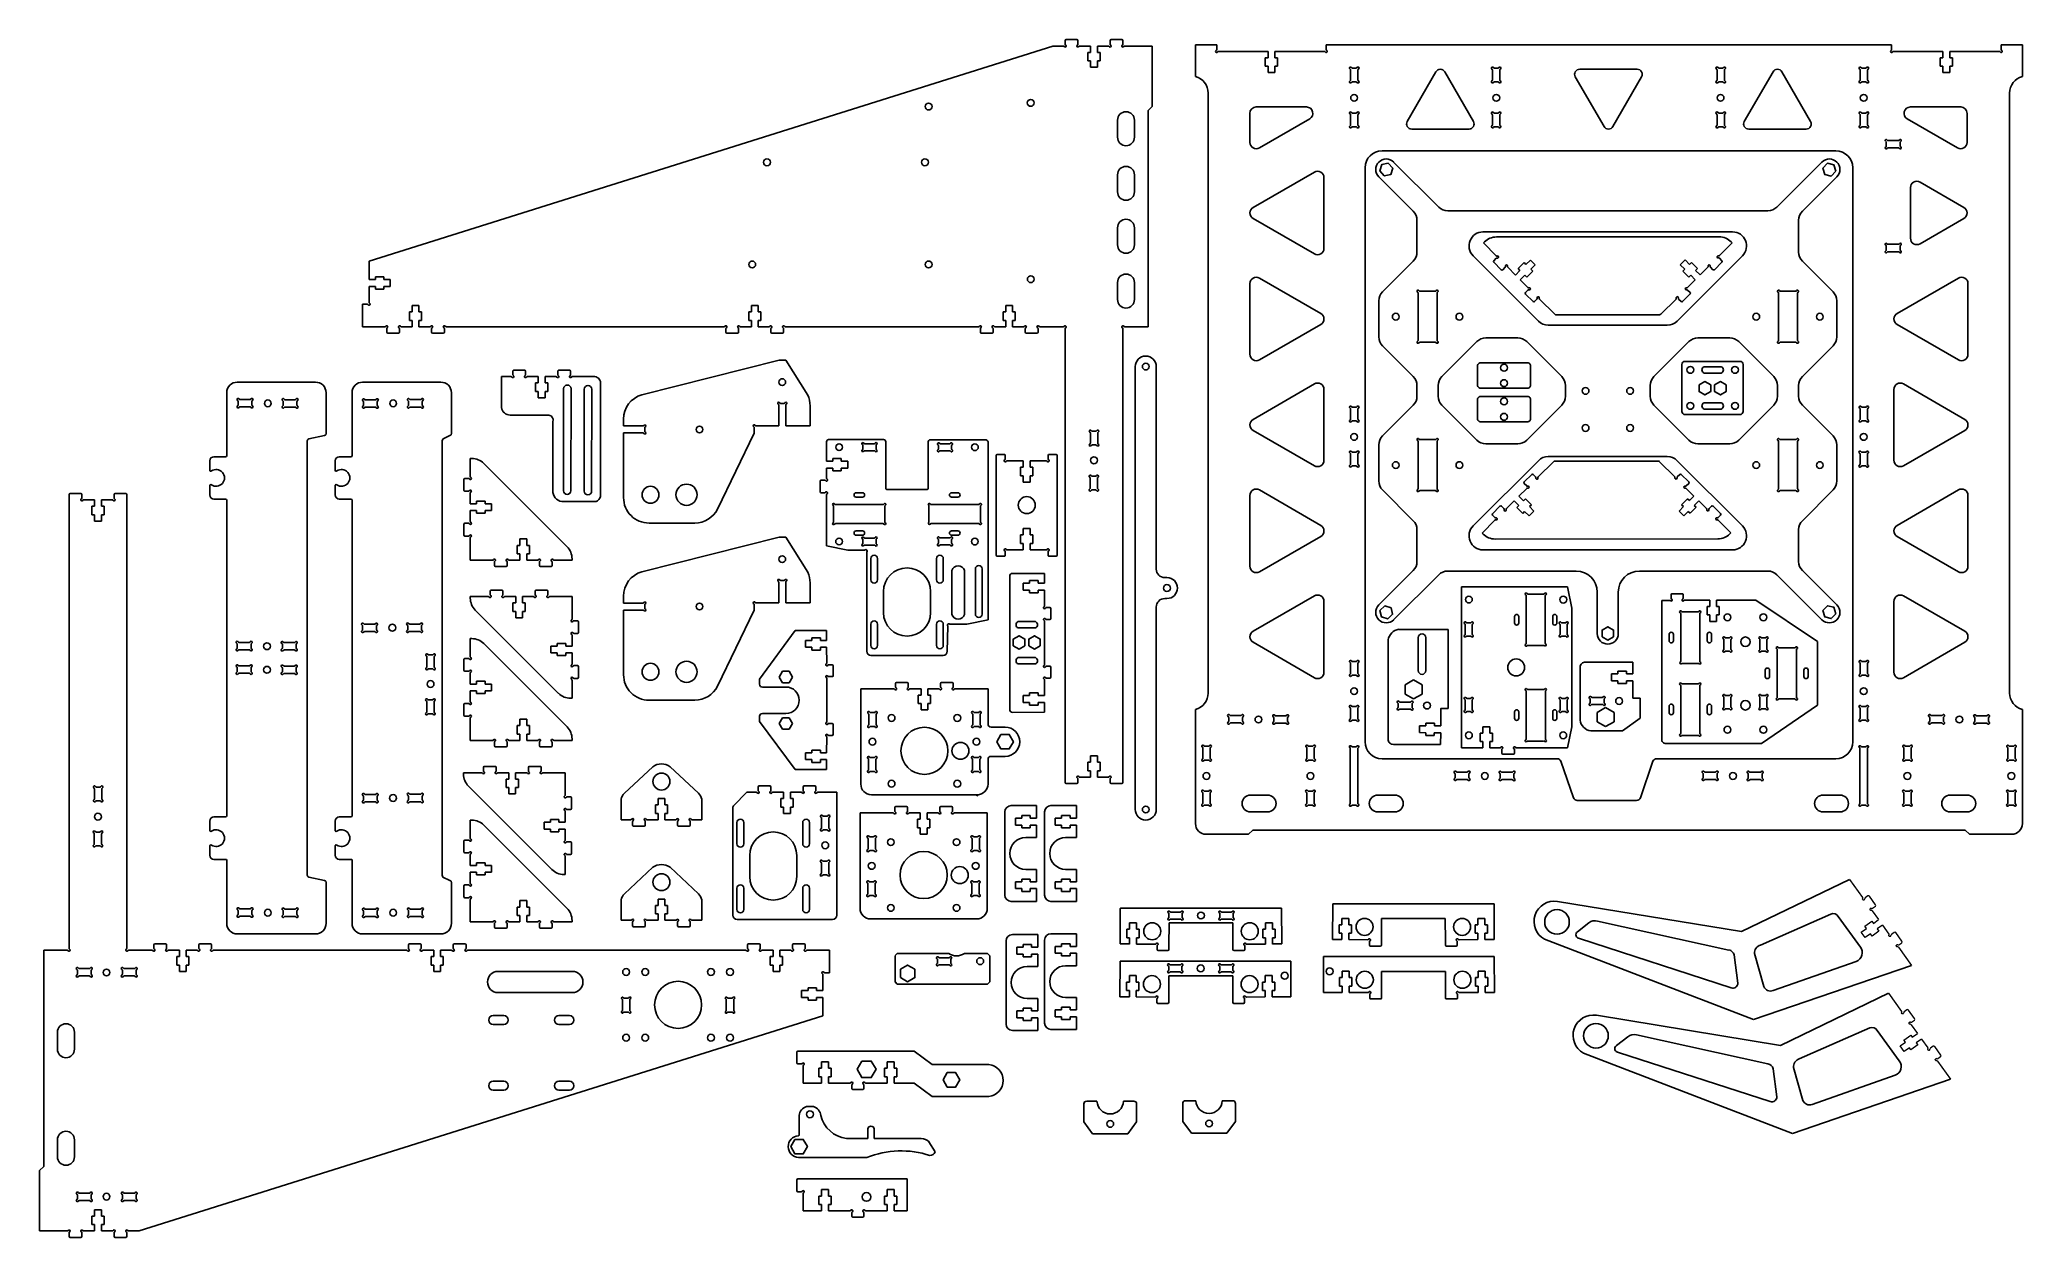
# Model space of a CAD drawing. Extents: x -480 to 456, y 426 to 992.
import ezdxf

# ---------------------------------------------------------------- set-up
doc = ezdxf.new("R2010")
doc.units = 0
doc.header["$MEASUREMENT"] = 0
doc.layers.add('BLACK', color=250, linetype='Continuous')
doc.layers.add('WHITE', color=7, linetype='Continuous')

# ---------------------------------------------------------------- blocks, each defined once
blk = doc.blocks.new('h')
at = {"linetype": 'ByBlock'}
for p, q in [((395.29, 804.97), (396.8, 807.56)), ((395.29, 804.97), (396.8, 802.38)), ((396.8, 807.56), (399.8, 807.56)), ((396.8, 802.38), (399.8, 802.38)), ((399.8, 807.56), (401.29, 804.97)), ((399.8, 802.38), (401.29, 804.97))]:
    blk.add_line(p, q, dxfattribs=at)
blk = doc.blocks.new('f')
at = {"linetype": 'ByBlock'}
for p, q in [((395.29, 826.91), (396.8, 829.51)), ((396.8, 829.51), (399.8, 829.51)), ((399.8, 829.51), (401.29, 826.91)), ((395.29, 826.91), (396.8, 824.32)), ((396.8, 824.32), (399.8, 824.32)), ((399.8, 824.32), (401.29, 826.91))]:
    blk.add_line(p, q, dxfattribs=at)
blk = doc.blocks.new('slot')
at = {"layer": 'WHITE', "linetype": 'Continuous'}
for p, q in [((959.16, 438.54), (959.16, 436.97)), ((964.49, 439.4), (960.02, 439.4)), ((965.36, 436.97), (965.36, 438.54)), ((960.02, 436.1), (964.49, 436.1))]:
    blk.add_line(p, q, dxfattribs=at)
for centre, start, end in [((959.16, 439.4), 30, 239.9998), ((959.16, 436.1), 120, 329.9998), ((958.66, 438.54), 0, 59.9998), ((958.66, 436.97), 300, 0), ((960.02, 439.9), 210, 270), ((964.49, 439.9), 270, 329.9998), ((965.36, 439.4), 300, 149.9998), ((965.36, 436.1), 210, 59.9998), ((965.86, 438.54), 120, 180), ((965.86, 436.97), 180, 239.9998), ((960.02, 435.6), 90, 149.9998), ((964.49, 435.6), 30, 90)]:
    blk.add_arc(centre, 0.5, start, end, dxfattribs=at)
blk = doc.blocks.new('jsdb')
at = {"layer": 'WHITE', "linetype": 'Continuous'}
for p, q in [((937.96, 438.54), (937.96, 436.97)), ((943.29, 439.4), (938.82, 439.4)), ((944.16, 436.97), (944.16, 438.54)), ((938.82, 436.1), (943.29, 436.1))]:
    blk.add_line(p, q, dxfattribs=at)
for centre, start, end in [((937.96, 439.4), 30, 239.9998), ((937.96, 436.1), 120, 329.9998), ((937.46, 438.54), 0, 59.9998), ((937.46, 436.97), 300, 0), ((938.82, 439.9), 210, 270), ((943.29, 439.9), 270, 329.9998), ((944.16, 439.4), 300, 149.9998), ((944.16, 436.1), 210, 59.9998), ((944.66, 438.54), 120, 180), ((944.66, 436.97), 180, 239.9998), ((938.82, 435.6), 90, 149.9998), ((943.29, 435.6), 30, 90)]:
    blk.add_arc(centre, 0.5, start, end, dxfattribs=at)
blk = doc.blocks.new('dghjdhy')
at = {"layer": 'WHITE', "linetype": 'Continuous'}
for p, q in [((839.16, 436.97), (839.16, 438.54)), ((840.02, 439.4), (844.49, 439.4)), ((845.36, 438.54), (845.36, 436.97)), ((844.49, 436.1), (840.02, 436.1))]:
    blk.add_line(p, q, dxfattribs=at)
for centre, start, end in [((839.16, 439.4), 30.0002, 240), ((839.16, 436.1), 120.0002, 330), ((838.66, 438.54), 0, 60), ((838.66, 436.97), 300.0002, 0), ((840.02, 439.9), 210.0002, 270), ((844.49, 439.9), 270, 330), ((845.36, 439.4), 300.0002, 150), ((845.36, 436.1), 210.0002, 60), ((845.86, 438.54), 120.0002, 180), ((845.86, 436.97), 180, 240), ((840.02, 435.6), 90, 150), ((844.49, 435.6), 30.0002, 90)]:
    blk.add_arc(centre, 0.5, start, end, dxfattribs=at)
blk = doc.blocks.new('hhtj')
at = {"layer": 'WHITE', "linetype": 'Continuous'}
for p, q in [((817.96, 436.97), (817.96, 438.54)), ((818.82, 439.4), (823.29, 439.4)), ((824.16, 438.54), (824.16, 436.97)), ((823.29, 436.1), (818.82, 436.1))]:
    blk.add_line(p, q, dxfattribs=at)
for centre, start, end in [((817.96, 439.4), 30.0002, 240), ((817.96, 436.1), 120.0002, 330), ((817.46, 438.54), 0, 60), ((817.46, 436.97), 300.0002, 0), ((818.82, 439.9), 210.0002, 270), ((823.29, 439.9), 270, 330), ((824.16, 439.4), 300.0002, 150), ((824.16, 436.1), 210.0002, 60), ((824.66, 438.54), 120.0002, 180), ((824.66, 436.97), 180, 240), ((818.82, 435.6), 90, 150), ((823.29, 435.6), 30.0002, 90)]:
    blk.add_arc(centre, 0.5, start, end, dxfattribs=at)
blk = doc.blocks.new('hjgh')
at = {"layer": 'WHITE', "linetype": 'Continuous'}
for p, q in [((659.98, 512.17), (679.5, 523.45)), ((682.54, 521.69), (682.54, 499.15)), ((679.5, 497.39), (659.98, 508.67))]:
    blk.add_line(p, q, dxfattribs=at)
for centre, start, end in [((680.52, 521.69), 0, 120), ((660.99, 510.42), 120, 240), ((680.52, 499.15), 240, 0)]:
    blk.add_arc(centre, 2.02, start, end, dxfattribs=at)
blk = doc.blocks.new('slot con centro')
at = {"layer": 'WHITE', "linetype": 'Continuous'}
blk.add_circle((-313.18, 714.14), 1.6, dxfattribs=at)
blk.add_circle((-313.18, 714.14), 1.6, dxfattribs=at)
blk.add_circle((-313.18, 714.14), 1.6, dxfattribs=at)
at = {"linetype": 'ByBlock', "xscale": -1.05, "yscale": 1.05, "zscale": 1.05, "rotation": 180}
for name, p in [('jsdb', (-1312.04, 1173.7)), ('slot', (-1313.06, 1173.78))]:
    blk.add_blockref(name, p, dxfattribs=at)

msp = doc.modelspace()

# ---------------------------------------------------------------- linework, layer by layer
at = {"color": 18, "linetype": 'ByBlock', "true_color": 0x000000}
for p, q in [((91.26, 956.84), (91.26, 943.14)), ((94.26, 959.84), (117.99, 959.84)), ((426.54, 959.84), (402.81, 959.84)), ((429.54, 956.84), (429.54, 943.14)), ((402.85, 921.79), (402.85, 897.9)), ((407.35, 924.39), (428.04, 912.44)), ((407.35, 895.31), (428.04, 907.25)), ((312.63, 898.56), (207.57, 898.52)), ((284.43, 861.78), (235.79, 861.76)), ((198.69, 828.31), (198.69, 838)), ((223.68, 838), (223.68, 828.31)), ((-232.4, 826.9), (-232.45, 778.79)), ((-228.95, 778.79), (-228.9, 826.9)), ((-222.63, 826.7), (-222.68, 778.59)), ((-219.18, 778.59), (-219.13, 826.7)), ((198.66, 812.44), (198.66, 822.13)), ((223.65, 822.13), (223.65, 812.44)), ((-32.21, 717.8), (-32.21, 801.82)), ((235.14, 792.76), (283.78, 792.78)), ((206.94, 755.98), (312, 756.02)), ((-87.52, 746.76), (-87.52, 736.76)), ((-84.32, 746.76), (-84.32, 736.76)), ((-56.52, 746.76), (-56.52, 736.76)), ((-53.32, 746.76), (-53.32, 736.76)), ((-49.25, 720.41), (-49.25, 741.15)), ((-43.26, 720.32), (-43.26, 741.24)), ((-38.19, 741.85), (-38.19, 720.57)), ((-34.99, 720.57), (-34.99, 741.85)), ((184.58, 740.88), (245.15, 740.88)), ((275.05, 740.88), (335.61, 740.88)), ((-81.52, 731.26), (-81.52, 721.26)), ((-59.32, 731.26), (-59.32, 721.26)), ((289.56, 726.95), (285.51, 726.97)), ((-123.21, 712.77), (-139.96, 689.93)), ((-87.52, 705.76), (-87.52, 715.76)), ((-84.32, 705.76), (-84.32, 715.76)), ((-56.52, 705.76), (-56.52, 715.76)), ((-53.32, 705.76), (-53.32, 715.76)), ((170.72, 709.49), (170.72, 693.88)), ((174.22, 693.88), (174.22, 709.49)), ((-139.96, 689.93), (-139.96, 687.43)), ((-127.54, 686.13), (-138.65, 686.13)), ((-127.54, 673.63), (-138.65, 673.63)), ((-139.96, 669.84), (-139.96, 672.34)), ((-139.96, 669.93), (-123.21, 647.22)), ((-24.17, 667.25), (-30.72, 667.25)), ((138.44, 657.55), (138.64, 657.34)), ((139.56, 657.98), (140.44, 657.98)), ((141.33, 657.98), (140.44, 657.98)), ((142.44, 657.55), (142.24, 657.34)), ((378.79, 657.55), (378.99, 657.34)), ((379.91, 657.98), (380.79, 657.98)), ((381.68, 657.98), (380.79, 657.98)), ((382.79, 657.55), (382.59, 657.34)), ((-203.71, 636.04), (-190.31, 648.56)), ((-168.81, 636.04), (-182.2, 648.56)), ((-24.17, 653.42), (-30.72, 653.42)), ((-152.33, 630.1), (-146.03, 636.47)), ((-24.3, 624.21), (-24.3, 627.21)), ((-9.29, 630.21), (-9.29, 627.21)), ((-5.54, 624.21), (-5.54, 627.21)), ((9.47, 630.21), (9.47, 627.21)), ((138.44, 630.82), (138.64, 631.03)), ((139.56, 630.38), (140.44, 630.38)), ((141.33, 630.38), (140.44, 630.38)), ((142.44, 630.82), (142.24, 631.03)), ((378.79, 630.82), (378.99, 631.03)), ((379.91, 630.38), (380.79, 630.38)), ((381.68, 630.38), (380.79, 630.38)), ((382.79, 630.82), (382.59, 631.03)), ((-150.63, 612.19), (-150.63, 622.19)), ((-147.43, 612.19), (-147.43, 622.19)), ((-119.63, 612.19), (-119.63, 622.19)), ((-116.43, 612.19), (-116.43, 622.19)), ((-203.71, 588.56), (-190.31, 601.08)), ((-168.81, 588.56), (-182.2, 601.08)), ((-144.63, 596.69), (-144.63, 606.69)), ((-122.43, 596.69), (-122.43, 606.69)), ((-150.63, 581.19), (-150.63, 591.19)), ((-147.43, 581.19), (-147.43, 591.19)), ((-119.63, 581.19), (-119.63, 591.19)), ((-116.43, 581.19), (-116.43, 591.19)), ((-24.3, 588.01), (-24.3, 591.01)), ((-5.54, 588.01), (-5.54, 591.01)), ((374.11, 595.36), (323.2, 570.72)), ((-9.29, 585.01), (-9.29, 588.01)), ((9.47, 585.01), (9.47, 588.01)), ((323.2, 570.72), (236.33, 585.01)), ((-150.53, 576.47), (-105.53, 576.47)), ((245.77, 570.68), (251.21, 574.88)), ((317.26, 562.06), (255.19, 575.7)), ((332.05, 564.38), (365.28, 579.03)), ((379.21, 563.45), (368.79, 577.83)), ((-23.7, 563.32), (-23.7, 566.32)), ((-8.69, 569.32), (-8.69, 566.32)), ((-5.54, 563.75), (-5.54, 566.75)), ((9.47, 569.75), (9.47, 566.75)), ((328.85, 529.26), (230.22, 567.14)), ((318.31, 544.23), (246.78, 567.49)), ((321.45, 546.45), (319.66, 559.78)), ((403.33, 554.79), (328.85, 529.26)), ((329.36, 560.34), (333.63, 544.82)), ((377.3, 556.66), (338.09, 542.91)), ((-32.47, 545.96), (-75.01, 545.96)), ((392.49, 541.64), (341.58, 516.99)), ((-260.65, 531.12), (-265.64, 531.12)), ((-265.64, 526.92), (-260.65, 526.92)), ((-229.65, 531.12), (-234.64, 531.12)), ((-234.64, 526.92), (-229.65, 526.92)), ((-23.7, 527.12), (-23.7, 530.12)), ((-8.69, 524.12), (-8.69, 527.12)), ((-5.54, 527.55), (-5.54, 530.55)), ((9.47, 524.55), (9.47, 527.55)), ((341.58, 516.99), (254.71, 531.29)), ((350.43, 510.66), (383.66, 525.3)), ((397.59, 509.73), (387.18, 524.1)), ((264.15, 516.96), (269.59, 521.16)), ((335.64, 508.34), (273.57, 521.98)), ((-121.89, 514.28), (-66.99, 514.28)), ((-119.39, 499.28), (-119.39, 507.41)), ((-66.99, 514.28), (-58.54, 508.03)), ((-58.54, 508.03), (-31.89, 508.03)), ((347.23, 475.54), (248.6, 513.42)), ((336.69, 490.5), (265.16, 513.77)), ((339.83, 492.73), (338.05, 506.06)), ((347.74, 506.61), (352.01, 491.09)), ((-260.65, 500.12), (-265.64, 500.12)), ((-265.64, 495.92), (-260.65, 495.92)), ((-229.65, 500.12), (-234.64, 500.12)), ((-234.64, 495.92), (-229.65, 495.92)), ((-119.39, 499.28), (-110.72, 499.26)), ((-109.11, 499.28), (-109.11, 499.28)), ((-107.5, 499.26), (-97.28, 499.26)), ((-89.95, 499.28), (-79.72, 499.26)), ((-76.5, 499.26), (-66.99, 499.2)), ((-66.99, 499.2), (-58.54, 492.95)), ((421.71, 501.07), (347.23, 475.54)), ((395.68, 502.93), (356.48, 489.19)), ((-117.78, 488.22), (-114.61, 488.22)), ((-58.54, 492.95), (-31.89, 492.95)), ((-121.28, 484), (-121.28, 474.85)), ((-88.93, 477.67), (-88.93, 473.09)), ((-85.93, 477.67), (-85.93, 473.09)), ((-98.96, 473.11), (-88.93, 473.09)), ((-121.89, 454.02), (-70.34, 454.02)), ((-70.34, 439.02), (-70.34, 454.02)), ((-119.39, 439.02), (-119.39, 447.15)), ((-119.39, 439.02), (-110.72, 439)), ((-109.11, 439.02), (-109.11, 439.02)), ((-107.5, 439), (-97.28, 439)), ((-89.95, 439.02), (-79.72, 439)), ((-76.5, 439), (-70.34, 439.02))]:
    msp.add_line(p, q, dxfattribs=at)
at = {"color": 18, "true_color": 0x000000}
for p, q in [((-215.04, 829.13), (-215.04, 776.01)), ((-257.62, 814.5), (-239.97, 814.5)), ((-237.41, 777.93), (-237.41, 811.45)), ((-28.38, 795.4), (-28.38, 748.32)), ((-27.88, 795.92), (-24.63, 795.92)), ((-24.14, 795.42), (-24.14, 793.71)), ((-3.85, 795.42), (-3.85, 793.71)), ((-0.11, 795.92), (-3.35, 795.92)), ((0.4, 795.4), (0.4, 748.32)), ((-105.43, 792.67), (-108.43, 792.67)), ((-105.43, 789.45), (-108.43, 789.45)), ((-15.61, 792.83), (-23.28, 792.85)), ((-15.61, 789.87), (-15.61, 792.83)), ((-12.37, 792.83), (-4.71, 792.85)), ((-12.37, 789.87), (-12.37, 792.83)), ((-91.42, 777.8), (-94.42, 777.8)), ((-49.42, 777.8), (-46.42, 777.8)), ((-232.32, 773.72), (-217.09, 773.75)), ((-91.42, 775.8), (-94.42, 775.8)), ((-49.42, 775.8), (-46.42, 775.8)), ((-91.42, 759.8), (-94.42, 759.8)), ((-91.42, 757.8), (-94.42, 757.8)), ((-49.42, 759.8), (-46.42, 759.8)), ((-49.42, 757.8), (-46.42, 757.8)), ((-108.42, 752.8), (-98.42, 750.8)), ((-90.42, 750.8), (-98.42, 750.8)), ((-24.14, 748.32), (-24.14, 750.02)), ((-15.61, 750.91), (-23.28, 750.89)), ((-15.61, 753.86), (-15.61, 750.91)), ((-12.37, 753.86), (-12.37, 750.91)), ((-12.37, 750.91), (-4.71, 750.89)), ((-3.85, 748.32), (-3.85, 750.02)), ((-27.88, 747.82), (-24.63, 747.82)), ((-5.64, 739.73), (-20.5, 739.74)), ((-5.64, 739.73), (-5.62, 735.08)), ((-0.11, 747.82), (-3.35, 747.82)), ((-21.94, 738.32), (-21.94, 675.62)), ((-8.57, 735.08), (-5.62, 735.08)), ((-8.57, 731.86), (-5.62, 731.86)), ((241.1, 733.41), (191.1, 733.41)), ((191.1, 733.41), (191.1, 657.41)), ((241.1, 733.41), (243.1, 723.41)), ((243.1, 715.41), (243.1, 723.41)), ((296.46, 727.2), (308.2, 727.13)), ((308.2, 724.18), (308.2, 727.13)), ((311.42, 724.18), (311.42, 727.14)), ((311.42, 727.14), (329.94, 727.14)), ((-108.35, 712.75), (-123.21, 712.77)), ((-108.35, 712.75), (-108.33, 708.1)), ((-50.21, 715.8), (-42.21, 715.8)), ((-32.21, 717.8), (-42.21, 715.8)), ((161.54, 713.37), (184.76, 713.32)), ((216.1, 716.41), (216.1, 719.41)), ((218.1, 716.41), (218.1, 719.41)), ((234.1, 716.41), (234.1, 719.41)), ((236.1, 716.41), (236.1, 719.41)), ((243.1, 715.41), (243.1, 667.41)), ((289.01, 707.96), (289.01, 710.96)), ((291.01, 707.96), (291.01, 710.96)), ((307.01, 707.96), (307.01, 710.96)), ((309.01, 707.96), (309.01, 710.96)), ((-111.28, 708.1), (-108.33, 708.1)), ((-111.28, 704.88), (-108.33, 704.88)), ((156.43, 661.58), (156.48, 708.35)), ((247.08, 695.45), (247.03, 670.49)), ((271.92, 697.94), (249.63, 697.94)), ((268.92, 692.34), (271.92, 692.34)), ((334.39, 691.11), (334.39, 694.11)), ((336.39, 691.11), (336.39, 694.11)), ((352.6, 691.11), (352.6, 694.11)), ((354.6, 691.11), (354.6, 694.11)), ((168.52, 689.52), (164.5, 687.22)), ((164.5, 687.22), (164.53, 682.83)), ((168.49, 680.52), (164.53, 682.83)), ((168.49, 680.52), (172.53, 682.84)), ((168.52, 689.52), (172.51, 687.2)), ((172.53, 682.84), (172.51, 687.2)), ((268.92, 689.13), (271.92, 689.13)), ((-5.64, 674.21), (-20.5, 674.19)), ((-8.57, 682.08), (-5.62, 682.08)), ((-8.57, 678.86), (-5.62, 678.86)), ((-5.64, 674.21), (-5.62, 678.86)), ((216.1, 674.41), (216.1, 671.41)), ((218.1, 674.41), (218.1, 671.41)), ((234.1, 674.41), (234.1, 671.41)), ((236.1, 674.41), (236.1, 671.41)), ((255.05, 669.77), (255.09, 674.16)), ((259.07, 676.45), (255.09, 674.16)), ((259.07, 676.45), (263.1, 674.12)), ((263.1, 674.12), (263.06, 669.76)), ((289.01, 677.08), (289.01, 674.08)), ((291.01, 677.08), (291.01, 674.08)), ((307.01, 677.08), (307.01, 674.08)), ((309.01, 677.08), (309.01, 674.08)), ((178.28, 664.59), (181.28, 664.58)), ((178.29, 667.81), (181.3, 667.8)), ((241.1, 657.41), (243.1, 667.41)), ((252.07, 665.45), (267.07, 665.45)), ((259.07, 667.45), (255.05, 669.77)), ((259.07, 667.45), (263.06, 669.76)), ((275.33, 671.49), (267.07, 665.45)), ((-111.28, 655.1), (-108.33, 655.1)), ((158.97, 659.08), (181.26, 658.98)), ((201.23, 660.4), (201.23, 657.4)), ((204.45, 660.4), (204.45, 657.4)), ((-108.35, 647.23), (-123.21, 647.22)), ((-111.28, 651.88), (-108.33, 651.88)), ((-108.35, 647.23), (-108.33, 651.88)), ((30.28, 581.79), (106.15, 581.79)), ((206.33, 583.87), (130.46, 583.87)), ((53.15, 574.85), (53.13, 563.95)), ((83.28, 574.85), (83.31, 563.95)), ((153.33, 576.93), (153.3, 566.03)), ((183.46, 576.93), (183.48, 566.03)), ((34.54, 564.9), (30.12, 564.91)), ((34.54, 567.86), (34.54, 564.86)), ((37.76, 567.86), (37.76, 564.86)), ((98.67, 567.86), (98.67, 564.86)), ((101.89, 567.86), (101.89, 564.86)), ((101.89, 564.9), (106.31, 564.91)), ((134.72, 566.98), (130.3, 566.99)), ((134.72, 569.94), (134.72, 566.94)), ((137.94, 569.94), (137.94, 566.94)), ((198.85, 569.94), (198.85, 566.94)), ((202.07, 569.94), (202.07, 566.94)), ((202.07, 566.98), (206.49, 566.99)), ((-75.98, 559.34), (-75.96, 546.99)), ((-75.96, 559.4), (-75.01, 560.44)), ((-32.47, 560.44), (-31.41, 559.38)), ((-31.41, 547.01), (-31.41, 559.38)), ((30.17, 556.85), (110.61, 556.84)), ((110.61, 556.84), (110.62, 539.98)), ((126, 558.92), (125.99, 542.06)), ((206.44, 558.93), (126, 558.92)), ((153.44, 551.99), (153.41, 541.08)), ((183.57, 551.99), (183.59, 541.08)), ((-75.96, 546.99), (-75.01, 545.96)), ((-32.47, 545.96), (-31.41, 547.01)), ((34.44, 542.92), (34.44, 539.91)), ((37.65, 542.92), (37.65, 539.91)), ((53.04, 549.91), (53.02, 539)), ((83.17, 549.91), (83.2, 539)), ((98.57, 542.92), (98.57, 539.91)), ((101.78, 542.92), (101.78, 539.91)), ((134.83, 545), (134.83, 541.99)), ((138.04, 545), (138.04, 541.99)), ((198.96, 545), (198.96, 541.99)), ((202.18, 545), (202.18, 541.99)), ((34.44, 539.96), (30.02, 539.97)), ((101.78, 539.96), (110.62, 539.98)), ((134.83, 542.04), (125.99, 542.06)), ((202.18, 542.04), (206.59, 542.05)), ((-110.72, 502.22), (-110.72, 499.26)), ((-107.5, 502.22), (-107.5, 499.26)), ((-79.72, 502.22), (-79.72, 499.26)), ((-76.5, 502.22), (-76.5, 499.26)), ((-85.93, 473.09), (-63.7, 473.04)), ((-57.14, 466.77), (-60.09, 471.52)), ((-121.63, 464.15), (-89.39, 464.15)), ((-110.72, 441.96), (-110.72, 439)), ((-107.5, 441.96), (-107.5, 439)), ((-79.72, 441.96), (-79.72, 439)), ((-76.5, 441.96), (-76.5, 439))]:
    msp.add_line(p, q, dxfattribs=at)
at = {"color": 18, "linetype": 'Continuous', "lineweight": 15, "true_color": 0x000000}
for p, q in [((374.11, 595.36), (380.27, 586.82)), ((382.8, 587.57), (381.48, 586.62)), ((386.42, 583.4), (383.5, 587.46)), ((384.79, 580.54), (387.79, 576.38)), ((384.98, 581.75), (386.31, 582.71)), ((379.67, 570.53), (382.11, 572.28)), ((381.54, 567.93), (379.67, 570.53)), ((381.36, 573.32), (384.61, 575.66)), ((382.11, 572.28), (381.36, 573.32)), ((384.61, 575.66), (385.35, 574.62)), ((387.97, 570.99), (384.72, 568.65)), ((385.35, 574.62), (387.79, 576.38)), ((389.66, 573.78), (387.22, 572.03)), ((387.22, 572.03), (387.97, 570.99)), ((389.66, 573.78), (392.66, 569.61)), ((383.98, 569.69), (381.54, 567.93)), ((384.72, 568.65), (383.98, 569.69)), ((395.19, 570.37), (393.86, 569.42)), ((398.81, 566.2), (395.89, 570.26)), ((397.17, 563.34), (403.33, 554.79)), ((397.37, 564.55), (398.7, 565.5)), ((392.49, 541.64), (398.65, 533.09)), ((401.18, 533.85), (399.86, 532.89)), ((404.8, 529.68), (401.88, 533.74)), ((403.17, 526.82), (406.17, 522.65)), ((403.36, 528.03), (404.69, 528.98)), ((398.05, 516.81), (400.49, 518.56)), ((399.92, 514.21), (398.05, 516.81)), ((399.74, 519.59), (402.99, 521.93)), ((400.49, 518.56), (399.74, 519.59)), ((402.36, 515.96), (399.92, 514.21)), ((403.1, 514.93), (402.36, 515.96)), ((402.99, 521.93), (403.73, 520.9)), ((406.35, 517.27), (403.1, 514.93)), ((403.73, 520.9), (406.17, 522.65)), ((408.04, 520.05), (405.6, 518.3)), ((405.6, 518.3), (406.35, 517.27)), ((408.04, 520.05), (411.04, 515.89)), ((413.57, 516.65), (412.25, 515.69)), ((417.19, 512.48), (414.27, 516.53)), ((415.56, 509.61), (421.71, 501.07)), ((415.75, 510.82), (417.08, 511.78))]:
    msp.add_line(p, q, dxfattribs=at)
at = {"linetype": 'ByBlock'}
for p, q in [((13, 480.91), (13, 489.41)), ((19.17, 490.71), (14.31, 490.71)), ((31.66, 490.71), (36.52, 490.71)), ((37.83, 480.91), (37.83, 489.41)), ((59.63, 481.12), (59.63, 489.62)), ((65.79, 490.92), (60.94, 490.92)), ((78.28, 490.92), (83.14, 490.92)), ((84.45, 481.12), (84.45, 489.62)), ((11.96, 479.99), (11.96, 479.99)), ((11.96, 479.99), (11.96, 479.99)), ((13, 480.91), (17.08, 475.35)), ((37.83, 480.91), (33.75, 475.35)), ((58.59, 480.2), (58.59, 480.2)), ((58.59, 480.2), (58.59, 480.2)), ((59.63, 481.12), (63.7, 475.56)), ((84.45, 481.12), (80.38, 475.56)), ((17.08, 475.35), (33.75, 475.35)), ((63.7, 475.56), (80.38, 475.56))]:
    msp.add_line(p, q, dxfattribs=at)
at = {"color": 18, "linetype": 'ByBlock', "true_color": 0x000000}
for points in [[(156.58, 933.32), (153.49, 932.66), (152.52, 929.66), (154.63, 927.32), (157.71, 927.98), (158.69, 930.98)], [(367.66, 929.54), (366.78, 932.57), (363.72, 933.32), (361.53, 931.05), (362.41, 928.02), (365.47, 927.26)], [(308.63, 828.71), (305.9, 830.28), (303.18, 828.71), (303.18, 825.56), (305.9, 823.98), (308.63, 825.56)], [(315.92, 828.71), (313.19, 830.28), (310.46, 828.71), (310.46, 825.56), (313.19, 823.98), (315.92, 825.56)], [(157.89, 723.55), (154.87, 724.45), (152.57, 722.29), (153.3, 719.22), (156.33, 718.32), (158.62, 720.48)], [(367.66, 720.74), (366.78, 723.77), (363.72, 724.53), (361.53, 722.25), (362.41, 719.22), (365.47, 718.47)], [(262.84, 709.85), (262.85, 713.01), (260.13, 714.59), (257.39, 713.02), (257.38, 709.87), (260.11, 708.28)], [(-20.3, 705.61), (-17.57, 704.04), (-14.84, 705.61), (-14.84, 708.76), (-17.57, 710.33), (-20.3, 708.76)], [(-13.01, 705.61), (-10.29, 704.04), (-7.56, 705.61), (-7.56, 708.76), (-10.29, 710.33), (-13.01, 708.76)], [(-26.15, 663.76), (-28.12, 660.34), (-26.15, 656.91), (-22.2, 656.91), (-20.22, 660.34), (-22.2, 663.76)], [(-73.57, 549.04), (-70.15, 547.07), (-66.72, 549.04), (-66.72, 552.99), (-70.15, 554.97), (-73.57, 552.99)], [(-91.75, 509.67), (-93.99, 505.78), (-91.75, 501.89), (-87.26, 501.89), (-85.01, 505.78), (-87.26, 509.67)], [(-51.48, 504.19), (-53.45, 500.77), (-51.48, 497.35), (-47.53, 497.35), (-45.55, 500.77), (-47.53, 504.19)], [(-123.33, 472.69), (-125.3, 469.27), (-123.33, 465.85), (-119.38, 465.85), (-117.4, 469.27), (-119.38, 472.69)]]:
    msp.add_lwpolyline(points, close=True, dxfattribs=at)
at = {"color": 18, "true_color": 0x000000}
for points in [[(222.59, 839.09), (199.78, 839.09)], [(295, 837.79), (295, 816.79)], [(305.5, 837.29), (313.61, 837.29)], [(305.5, 834.29), (313.61, 834.29)], [(324, 837.79), (324, 816.79)], [(222.56, 823.21), (199.75, 823.21)], [(222.59, 827.23), (199.78, 827.23)], [(323, 814.79), (296, 814.79)], [(305.5, 820.29), (313.61, 820.29)], [(305.5, 817.29), (313.61, 817.29)], [(222.56, 811.35), (199.75, 811.35)], [(-108.42, 801.89), (-108.43, 792.67)], [(-81.44, 802.94), (-107.39, 802.94)], [(-80.44, 801.92), (-80.44, 780.11)], [(-60.42, 801.92), (-60.42, 780.11)], [(-33.48, 802.8), (-59.54, 802.8)], [(-108.43, 789.45), (-108.38, 784.66)], [(-108.38, 776.93), (-108.42, 752.8)], [(-61.17, 779.41), (-79.74, 779.41)], [(-5.62, 731.86), (-5.54, 724.47)], [(295.09, 730.2), (290.5, 730.2)], [(-2.54, 723.11), (-2.55, 718.52)], [(285.51, 661.57), (285.51, 726.97)], [(-9.88, 717.03), (-17.99, 717.03)], [(-9.88, 714.03), (-17.99, 714.03)], [(-5.54, 717.15), (-5.54, 706.95)], [(184.74, 676), (184.76, 713.32)], [(-108.33, 704.88), (-108.25, 697.5)], [(-5.54, 696.79), (-5.54, 706.99)], [(359.03, 677.57), (359.03, 707.57)], [(-105.25, 696.13), (-105.26, 691.55)], [(-9.88, 700.03), (-17.99, 700.03)], [(-9.88, 697.03), (-17.99, 697.03)], [(-2.54, 690.83), (-2.55, 695.41)], [(271.92, 692.34), (271.92, 697.94)], [(-108.25, 690.17), (-108.25, 679.97)], [(-5.62, 682.08), (-5.54, 689.46)], [(271.92, 689.13), (271.92, 680.92), (275.35, 680.92)], [(-108.25, 669.81), (-108.25, 680.01)], [(181.3, 667.8), (181.33, 676.01), (184.74, 676)], [(275.35, 680.92), (275.33, 671.49)], [(332.52, 659.57), (359.03, 677.57)], [(-105.25, 663.85), (-105.26, 668.44)], [(181.28, 664.58), (181.26, 658.98)], [(-108.33, 655.1), (-108.25, 662.49)], [(191.1, 657.41), (201.23, 657.4)], [(204.45, 657.4), (209.24, 657.45)], [(216.97, 657.45), (241.1, 657.41)], [(332.52, 659.57), (287.5, 659.49)], [(30.16, 581.67), (30.12, 564.91)], [(106.15, 581.79), (106.31, 564.91)], [(130.46, 583.87), (130.3, 566.99)], [(206.45, 583.76), (206.49, 566.99)], [(53.15, 574.85), (83.28, 574.85)], [(183.46, 576.93), (153.33, 576.93)], [(46.67, 564.81), (37.76, 564.86)], [(48.03, 561.81), (52.62, 561.82)], [(88.4, 561.81), (83.81, 561.82)], [(89.77, 564.81), (98.67, 564.86)], [(146.84, 566.89), (137.94, 566.94)], [(148.21, 563.89), (152.8, 563.9)], [(188.58, 563.89), (183.99, 563.9)], [(189.94, 566.89), (198.85, 566.94)], [(30.17, 556.85), (30.02, 539.97)], [(183.57, 551.99), (153.44, 551.99)], [(206.44, 558.93), (206.59, 542.05)], [(53.04, 549.91), (83.17, 549.91)], [(46.56, 539.87), (37.65, 539.91)], [(47.92, 536.87), (52.51, 536.87)], [(88.29, 536.87), (83.71, 536.87)], [(89.66, 539.87), (98.57, 539.91)], [(146.95, 541.95), (138.04, 541.99)], [(148.32, 538.95), (152.9, 538.95)], [(188.69, 538.95), (184.1, 538.95)], [(190.05, 541.95), (198.96, 541.99)], [(-95.92, 496.28), (-91.33, 496.28)], [(-95.92, 436.02), (-91.33, 436.02)]]:
    msp.add_lwpolyline(points, dxfattribs=at)
for points in [[(296, 839.79), (323, 839.79)], [(359.03, 707.57), (329.94, 727.14)]]:
    msp.add_lwpolyline(points, close=True, dxfattribs=at)
at = {"color": 18, "linetype": 'ByBlock', "true_color": 0x000000}
for centre, radius in [((-12.07, 961.78), 1.62), ((-60.26, 960.05), 1.62), ((-136.47, 933.73), 1.62), ((-61.97, 933.75), 1.62), ((-143.44, 885.53), 1.62), ((-60.24, 885.55), 1.62), ((-60.24, 885.55), 1.62), ((-12.04, 878.58), 1.62), ((236.14, 575.31), 5.81), ((-202.9, 551.68), 1.62), ((-153.9, 551.68), 1.62), ((254.52, 521.58), 5.81), ((-202.9, 520.68), 1.62), ((-153.9, 520.68), 1.62), ((-89.56, 445.52), 2.05)]:
    msp.add_circle(centre, radius, dxfattribs=at)
at = {"color": 18, "true_color": 0x000000}
for centre, radius in [((211.19, 836.8), 1.63), ((299.05, 835.81), 1.62), ((320.05, 835.81), 1.62), ((211.19, 829.52), 1.63), ((211.15, 820.92), 1.63), ((211.16, 813.64), 1.63), ((299, 818.82), 1.62), ((320.1, 818.82), 1.62), ((-102.45, 799.31), 1.6), ((-102.45, 799.31), 1.6), ((-102.45, 799.31), 1.6), ((-102.45, 799.31), 1.6), ((-38.42, 799.3), 1.6), ((-13.95, 771.99), 4.02), ((-102.45, 754.82), 1.61), ((-38.44, 754.8), 1.61), ((194.6, 727.41), 1.6), ((239.1, 727.39), 1.61), ((316.54, 719.04), 1.63), ((333.48, 719.04), 1.63), ((325.01, 707.53), 2.24), ((216.88, 695.39), 4), ((174.86, 677.4), 1.62), ((265.45, 679.55), 1.62), ((325.01, 677.53), 2.24), ((194.59, 663.38), 1.6), ((194.59, 663.38), 1.6), ((194.59, 663.38), 1.6), ((194.59, 663.38), 1.6), ((239.08, 663.38), 1.61), ((316.54, 666), 1.63), ((333.48, 666), 1.63), ((68.22, 578.34), 1.62), ((45.22, 570.89), 4.01), ((91.22, 570.89), 4.01), ((145.39, 572.97), 4.01), ((191.39, 572.97), 4.01), ((-35.92, 556.79), 1.63), ((68.11, 553.39), 1.62), ((68.11, 553.39), 1.62), ((128.9, 551.99), 1.63), ((145.5, 548.03), 4.01), ((191.5, 548.03), 4.01), ((45.11, 545.95), 4.01), ((91.11, 545.95), 4.01), ((107.71, 549.91), 1.63), ((-116.2, 484.53), 1.6)]:
    msp.add_circle(centre, radius, dxfattribs=at)
at = {"linetype": 'ByBlock'}
for centre in [(25.41, 479.99), (72.04, 480.2)]:
    msp.add_circle(centre, 1.6, dxfattribs=at)
at = {"color": 18, "linetype": 'ByBlock', "true_color": 0x000000}
for centre, radius, start, end in [((94.26, 956.84), 3, 90, 180), ((117.99, 956.84), 3, 300, 90), ((402.81, 956.84), 3, 90, 240), ((426.54, 956.84), 3, 0, 90), ((235.77, 862.76), 1, 224.99998, 271.38291), ((284.4, 862.78), 1, 271.38291, 315), ((200.08, 837.7), 1.41, 102.20883, 167.79117), ((222.29, 837.7), 1.41, 12.20883, 77.79117), ((-230.65, 826.9), 1.75, 0, 180), ((-220.88, 826.7), 1.75, 0, 180), ((200.05, 821.83), 1.41, 102.20883, 167.79117), ((200.08, 828.61), 1.41, 192.20883, 257.79117), ((222.26, 821.83), 1.41, 12.20883, 77.79117), ((222.29, 828.61), 1.41, 282.20883, 347.79117), ((200.05, 812.74), 1.41, 192.20883, 257.79117), ((222.26, 812.74), 1.41, 282.20883, 347.79117), ((235.17, 791.76), 1, 91.38291, 135), ((283.8, 791.78), 1, 44.99998, 91.38291), ((-230.7, 778.79), 1.75, 180, 0), ((-220.93, 778.59), 1.75, 180, 0), ((-85.92, 746.76), 1.6, 0, 180), ((-54.92, 746.76), 1.6, 0, 180), ((-70.42, 731.26), 11.1, 0, 180), ((-46.24, 740.18), 3.16, 19.57054, 162.04278), ((-36.59, 741.85), 1.6, 0, 180), ((245.15, 730.88), 10, 0, 90), ((-85.92, 736.76), 1.6, 180, 0), ((-54.92, 736.76), 1.6, 180, 0), ((-70.42, 721.26), 11.1, 180, 0), ((-46.24, 721.38), 3.16, 197.95722, 340.42946), ((-36.59, 720.57), 1.6, 180, 0), ((-85.92, 715.76), 1.6, 0, 180), ((-54.92, 715.76), 1.6, 0, 180), ((172.47, 709.49), 1.75, 0, 180), ((-85.92, 705.76), 1.6, 180, 0), ((-54.92, 705.76), 1.6, 180, 0), ((172.47, 693.88), 1.75, 180, 0), ((-138.78, 687.31), 1.18, 174.13952, 276.56161), ((-127.54, 679.88), 6.25, 270, 90), ((-138.78, 672.46), 1.18, 83.43839, 185.86048), ((-30.72, 668.75), 1.5, 180, 270), ((-24.17, 660.34), 6.92, 270, 90), ((-186.26, 642.78), 7.06, 54.93434, 125.06566), ((-30.72, 651.92), 1.5, 90, 180), ((-151.53, 629.49), 1, 143.02515, 180), ((-149.03, 622.19), 1.6, 0, 180), ((-133.53, 606.69), 11.1, 0, 180), ((-118.03, 622.19), 1.6, 0, 180), ((-149.03, 612.19), 1.6, 180, 0), ((-118.03, 612.19), 1.6, 180, 0), ((-186.26, 595.3), 7.06, 54.93434, 125.06566), ((-149.03, 591.19), 1.6, 0, 180), ((-133.53, 596.69), 11.1, 180, 0), ((-118.03, 591.19), 1.6, 0, 180), ((-149.03, 581.19), 1.6, 180, 0), ((-118.03, 581.19), 1.6, 180, 0), ((234.92, 575.51), 9.6, 81.60622, 240.66815), ((246.78, 569.25), 1.76, 125.28614, 269.98208), ((253.93, 571.76), 4.14, 72.27613, 131.06459), ((366.37, 576.48), 2.77, 29.15929, 113.18532), ((316.63, 559), 3.13, 14.49241, 78.35843), ((333.15, 560.74), 3.81, 106.83958, 186.01085), ((375.64, 560.79), 4.45, 291.83944, 36.71565), ((319.07, 546.48), 2.38, 251.31057, 359.26172), ((336.91, 546.33), 3.62, 204.79451, 289.03768), ((-265.64, 529.02), 2.1, 90, 270), ((-260.65, 529.02), 2.1, 270, 90), ((-234.64, 529.02), 2.1, 90, 270), ((-229.65, 529.02), 2.1, 270, 90), ((253.31, 521.79), 9.6, 81.60622, 240.66815), ((384.76, 522.75), 2.77, 29.15929, 113.18532), ((265.16, 515.52), 1.76, 125.28614, 269.98208), ((272.31, 518.04), 4.14, 72.27613, 131.06459), ((-32.64, 500.49), 7.57, 275.63874, 84.36126), ((335.01, 505.27), 3.13, 14.49241, 78.35843), ((351.53, 507.01), 3.81, 106.83958, 186.01085), ((394.02, 507.07), 4.45, 291.83944, 36.71565), ((-265.64, 498.02), 2.1, 90, 270), ((-260.65, 498.02), 2.1, 270, 90), ((-234.64, 498.02), 2.1, 90, 270), ((-229.65, 498.02), 2.1, 270, 90), ((337.45, 492.76), 2.38, 251.31057, 359.26172), ((355.3, 492.61), 3.62, 204.79451, 289.03768), ((-87.43, 477.41), 1.52, 9.87464, 170.12536), ((-121.35, 469.27), 5.12, 93.53066, 267.48669), ((-121.88, 474.95), 0.606, 290.15255, 349.70566)]:
    msp.add_arc(centre, radius, start, end, dxfattribs=at)
at = {"color": 18, "true_color": 0x000000}
for centre, radius, start, end in [((-217.87, 829.72), 2.89, 348.11859, 86.78373), ((297.19, 837.94), 2.2, 122.9096, 183.9603), ((306.12, 835.79), 1.62, 112.61986, 247.38014), ((312.98, 835.79), 1.62, 292.61986, 67.38014), ((321.76, 837.92), 2.24, 356.56775, 56.56235), ((-257.69, 818.61), 4.11, 188.95251, 271.01651), ((-239.74, 812.09), 2.41, 344.5494, 95.42361), ((297.23, 816.66), 2.24, 176.65841, 236.4717), ((306.12, 818.79), 1.63, 112.61986, 247.38014), ((312.98, 818.79), 1.63, 292.61986, 67.38014), ((321.81, 816.63), 2.19, 302.80824, 4.06165), ((-107.29, 801.82), 1.13, 95.06222, 176.07056), ((-81.52, 801.86), 1.08, 2.69696, 86.00777), ((-59.57, 801.95), 0.848, 88.05065, 181.94935), ((-33.46, 801.51), 1.29, 14.04276, 90.58157), ((-27.84, 795.37), 0.552, 94.50019, 174.35332), ((-24.56, 795.5), 0.427, 349.77481, 99.7328), ((-3.43, 795.5), 0.427, 80.2672, 190.22519), ((-0.15, 795.37), 0.552, 5.64668, 85.49981), ((-232.75, 778.38), 4.68, 185.56209, 275.30176), ((-94.42, 776.8), 1, 90, 270), ((-91.42, 776.8), 1, 270, 90), ((-79.86, 780), 0.595, 168.49306, 281.71491), ((-61.04, 780.02), 0.625, 257.85077, 8.32422), ((-49.42, 776.8), 1, 90, 270), ((-46.42, 776.8), 1, 270, 90), ((-217.97, 776.6), 2.99, 287.05107, 348.48398), ((-94.42, 758.8), 1, 90, 270), ((-91.42, 758.8), 1, 270, 90), ((-61.17, 764.05), 1.04, 335.51979, 4.32979), ((-49.42, 758.8), 1, 90, 270), ((-46.42, 758.8), 1, 270, 90), ((-89.92, 750.3), 0.707, 315, 135), ((-27.84, 748.37), 0.552, 185.64668, 265.49981), ((-24.56, 748.24), 0.427, 260.2672, 10.22519), ((-3.43, 748.24), 0.427, 169.77481, 279.7328), ((-0.15, 748.37), 0.552, 274.50019, 354.35332), ((-20.69, 738.49), 1.27, 81.45201, 187.70223), ((217.1, 719.41), 1, 0, 180), ((235.1, 719.41), 1, 0, 180), ((-50.71, 715.3), 0.707, 44.99427, 225.00573), ((-17.36, 715.53), 1.63, 112.61986, 247.38014), ((-10.5, 715.53), 1.63, 292.61986, 67.38014), ((162.36, 707.49), 5.94, 97.90415, 171.64395), ((217.1, 716.41), 1, 180, 360), ((235.1, 716.41), 1, 180, 360), ((290.01, 710.96), 1, 0, 180), ((308.01, 710.96), 1, 0, 180), ((229.85, 704.66), 1.04, 65.51979, 94.32979), ((290.01, 707.96), 1, 180, 360), ((308.01, 707.96), 1, 180, 360), ((-17.36, 698.53), 1.63, 112.61986, 247.38014), ((-10.5, 698.53), 1.62, 292.61986, 67.38014), ((249.49, 695.53), 2.41, 86.65662, 181.92719), ((295.27, 696.21), 1.04, 85.67021, 114.48021), ((335.39, 694.11), 1, 0, 180), ((353.6, 694.11), 1, 0, 180), ((335.39, 691.11), 1, 180, 360), ((353.6, 691.11), 1, 180, 360), ((-20.69, 675.45), 1.27, 172.29777, 278.54799), ((217.1, 674.41), 1, 0, 180), ((235.1, 674.41), 1, 0, 180), ((290.01, 677.08), 1, 0, 180), ((290.01, 674.08), 1, 180, 0), ((308.01, 677.08), 1, 0, 180), ((308.01, 674.08), 1, 180, 0), ((217.1, 671.41), 1, 180, 0), ((235.1, 671.41), 1, 180, 0), ((252.91, 671.33), 5.94, 188.1301, 261.8699), ((158.84, 661.49), 2.41, 177.84687, 273.11744), ((287.45, 661.44), 1.95, 175.91506, 271.51017), ((30.27, 581.68), 0.108, 83.28438, 185.49975), ((206.34, 583.77), 0.108, 354.50025, 96.71562), ((-116.42, 483.53), 4.88, 106.13823, 174.48881), ((-115.97, 483.53), 4.88, 5.51119, 73.86177), ((-97.15, 487.35), 14.35, 193.49962, 262.74114), ((-63.7, 468.02), 5.02, 43.49938, 90), ((-73.25, 424.08), 43.2, 71.59429, 111.94925), ((-59.62, 467.71), 2.63, 270, 339.39385)]:
    msp.add_arc(centre, radius, start, end, dxfattribs=at)
at = {"color": 18, "linetype": 'Continuous', "lineweight": 15, "true_color": 0x000000}
for centre, start, end in [((380.77, 586.11), 305.76016, 5.76006), ((381.77, 586.21), 125.76001, 185.76001), ((383.09, 587.17), 35.76001, 125.76001), ((384.28, 581.24), 65.76033, 125.75999), ((384.69, 582.16), 245.76021, 305.76005), ((386.02, 583.11), 305.76001, 35.76001), ((395.48, 569.97), 35.76001, 125.76001), ((393.16, 568.91), 305.76012, 5.76006), ((394.16, 569.01), 125.76001, 185.76001), ((396.67, 564.04), 65.76013, 125.75992), ((397.08, 564.95), 245.76021, 305.76005), ((398.4, 565.91), 305.76001, 35.76001), ((401.48, 533.44), 35.76001, 125.76001), ((399.15, 532.39), 305.76016, 5.76006), ((400.15, 532.49), 125.76001, 185.76001), ((402.66, 527.52), 65.76033, 125.75999), ((403.07, 528.43), 245.76021, 305.76005), ((404.4, 529.39), 305.76001, 35.76001), ((411.54, 515.19), 305.76012, 5.76006), ((412.54, 515.29), 125.76001, 185.76001), ((413.86, 516.24), 35.76001, 125.76001), ((415.05, 510.32), 65.76013, 125.75992), ((415.46, 511.23), 245.76021, 305.76005), ((416.79, 512.18), 305.76001, 35.76001)]:
    msp.add_arc(centre, 0.5, start, end, dxfattribs=at)
at = {"linetype": 'ByBlock'}
for centre, radius, start, end in [((14.18, 489.53), 1.18, 83.43839, 185.86048), ((25.41, 490.96), 6.25, 182.29244, 357.70756), ((36.65, 489.53), 1.18, 354.13952, 96.56161), ((60.8, 489.74), 1.18, 83.43839, 185.86048), ((72.04, 491.17), 6.25, 182.29244, 357.70756), ((83.28, 489.74), 1.18, 354.13952, 96.56161)]:
    msp.add_arc(centre, radius, start, end, dxfattribs=at)
at = {"color": 18, "linetype": 'Continuous', "lineweight": 15, "true_color": 0x000000}
for points, knots in [([(381.06, 585.71), (380.97, 585.64), (380.85, 585.61), (380.7, 585.62), (380.66, 585.62), (380.56, 585.66), (380.51, 585.68), (380.38, 585.79), (380.31, 585.89), (380.26, 586.12), (380.28, 586.23), (380.32, 586.32)], [0, 0, 0, 0, 0.25, 0.25, 0.375, 0.375, 0.5, 0.5, 0.75, 0.75, 1, 1, 1, 1]), ([(380.32, 586.32), (380.35, 586.39), (380.37, 586.48), (380.35, 586.66), (380.32, 586.75), (380.27, 586.82)], [0, 0, 0, 0, 0.5, 0.5, 1, 1, 1, 1]), ([(384.33, 580.75), (384.23, 580.74), (384.12, 580.76), (383.92, 580.87), (383.84, 580.97), (383.79, 581.13), (383.78, 581.19), (383.78, 581.29), (383.79, 581.34), (383.83, 581.48), (383.89, 581.58), (383.99, 581.65)], [0, 0, 0, 0, 0.25, 0.25, 0.5, 0.5, 0.625, 0.625, 0.75, 0.75, 1, 1, 1, 1]), ([(384.79, 580.54), (384.74, 580.61), (384.67, 580.67), (384.5, 580.74), (384.41, 580.75), (384.33, 580.75)], [0, 0, 0, 0, 0.5, 0.5, 1, 1, 1, 1]), ([(393.45, 568.5), (393.36, 568.44), (393.24, 568.41), (393.09, 568.41), (393.05, 568.42), (392.95, 568.45), (392.9, 568.48), (392.77, 568.58), (392.7, 568.69), (392.65, 568.92), (392.67, 569.03), (392.71, 569.12)], [0, 0, 0, 0, 0.25, 0.25, 0.375, 0.375, 0.5, 0.5, 0.75, 0.75, 1, 1, 1, 1]), ([(392.71, 569.12), (392.74, 569.19), (392.76, 569.28), (392.74, 569.46), (392.7, 569.54), (392.66, 569.61)], [0, 0, 0, 0, 0.5, 0.5, 1, 1, 1, 1]), ([(396.72, 563.54), (396.62, 563.53), (396.51, 563.55), (396.31, 563.67), (396.23, 563.77), (396.18, 563.93), (396.17, 563.98), (396.17, 564.09), (396.17, 564.13), (396.22, 564.28), (396.28, 564.38), (396.38, 564.45)], [0, 0, 0, 0, 0.25, 0.25, 0.5, 0.5, 0.625, 0.625, 0.75, 0.75, 1, 1, 1, 1]), ([(397.17, 563.34), (397.13, 563.41), (397.06, 563.47), (396.89, 563.54), (396.8, 563.55), (396.72, 563.54)], [0, 0, 0, 0, 0.5, 0.5, 1, 1, 1, 1]), ([(398.7, 532.59), (398.73, 532.67), (398.75, 532.76), (398.73, 532.94), (398.7, 533.02), (398.65, 533.09)], [0, 0, 0, 0, 0.5, 0.5, 1, 1, 1, 1]), ([(399.45, 531.98), (399.35, 531.91), (399.24, 531.88), (399.09, 531.89), (399.04, 531.9), (398.94, 531.93), (398.89, 531.96), (398.76, 532.06), (398.69, 532.17), (398.64, 532.39), (398.66, 532.51), (398.7, 532.59)], [0, 0, 0, 0, 0.25, 0.25, 0.375, 0.375, 0.5, 0.5, 0.75, 0.75, 1, 1, 1, 1]), ([(402.71, 527.02), (402.62, 527.01), (402.5, 527.03), (402.31, 527.15), (402.23, 527.25), (402.17, 527.41), (402.16, 527.46), (402.16, 527.57), (402.17, 527.61), (402.21, 527.76), (402.27, 527.86), (402.37, 527.93)], [0, 0, 0, 0, 0.25, 0.25, 0.5, 0.5, 0.625, 0.625, 0.75, 0.75, 1, 1, 1, 1]), ([(403.17, 526.82), (403.12, 526.88), (403.05, 526.94), (402.89, 527.02), (402.79, 527.03), (402.71, 527.02)], [0, 0, 0, 0, 0.5, 0.5, 1, 1, 1, 1]), ([(411.84, 514.78), (411.74, 514.71), (411.62, 514.68), (411.47, 514.69), (411.43, 514.7), (411.33, 514.73), (411.28, 514.75), (411.15, 514.86), (411.08, 514.97), (411.03, 515.19), (411.05, 515.3), (411.09, 515.39)], [0, 0, 0, 0, 0.25, 0.25, 0.375, 0.375, 0.5, 0.5, 0.75, 0.75, 1, 1, 1, 1]), ([(411.09, 515.39), (411.12, 515.47), (411.14, 515.56), (411.12, 515.73), (411.09, 515.82), (411.04, 515.89)], [0, 0, 0, 0, 0.5, 0.5, 1, 1, 1, 1]), ([(415.1, 509.82), (415.01, 509.81), (414.89, 509.83), (414.69, 509.95), (414.61, 510.05), (414.56, 510.21), (414.55, 510.26), (414.55, 510.36), (414.56, 510.41), (414.6, 510.55), (414.66, 510.65), (414.76, 510.72)], [0, 0, 0, 0, 0.25, 0.25, 0.5, 0.5, 0.625, 0.625, 0.75, 0.75, 1, 1, 1, 1]), ([(415.56, 509.61), (415.51, 509.68), (415.44, 509.74), (415.27, 509.81), (415.18, 509.83), (415.1, 509.82)], [0, 0, 0, 0, 0.5, 0.5, 1, 1, 1, 1])]:
    msp.add_open_spline(points, degree=3, knots=knots, dxfattribs=at)
at = {"layer": 'BLACK', "linetype": 'ByBlock'}
for p, q in [((-75.01, 560.44), (-50.7, 560.44)), ((-43.38, 560.44), (-32.47, 560.44))]:
    msp.add_line(p, q, dxfattribs=at)
msp.add_arc((-47.04, 565.63), 6.36, 234.81774, 305.18226, dxfattribs=at)
at = {"layer": 'WHITE', "color": 18, "linetype": 'Continuous', "true_color": 0x000000}
for p, q in [((4.66, 991.63), (9.66, 991.63)), ((25.86, 991.63), (30.86, 991.63)), ((-324.14, 887.12), (-1.69, 988.62)), ((-1.69, 988.62), (3.3, 988.62)), ((4.16, 989.49), (4.16, 991.13)), ((10.16, 991.13), (10.16, 989.49)), ((11.03, 988.62), (16.16, 988.62)), ((16.16, 985.63), (14.89, 985.63)), ((14.89, 985.63), (14.89, 981.62)), ((16.16, 988.62), (16.16, 985.63)), ((19.36, 985.63), (19.36, 988.62)), ((19.36, 988.62), (24.5, 988.62)), ((20.64, 985.63), (19.36, 985.63)), ((20.64, 981.62), (20.64, 985.63)), ((25.36, 989.49), (25.36, 991.13)), ((31.36, 991.13), (31.36, 989.49)), ((32.23, 988.62), (45.26, 988.62)), ((45.26, 988.62), (45.26, 960.13)), ((75.62, 989.18), (65.62, 989.18)), ((65.62, 989.18), (65.62, 974.18)), ((75.62, 986.95), (75.62, 989.18)), ((99.84, 986.08), (76.48, 986.08)), ((98.57, 979.08), (98.57, 983.08)), ((98.57, 983.08), (99.84, 983.08)), ((99.84, 983.08), (99.84, 986.08)), ((126.4, 986.08), (103.04, 986.08)), ((103.04, 986.08), (103.04, 983.08)), ((103.04, 983.08), (104.32, 983.08)), ((104.32, 983.08), (104.32, 979.08)), ((393.97, 989.18), (127.27, 989.18)), ((127.27, 989.18), (127.27, 986.95)), ((393.97, 986.95), (393.97, 989.18)), ((418.19, 986.08), (394.83, 986.08)), ((416.92, 979.08), (416.92, 983.08)), ((416.92, 983.08), (418.19, 983.08)), ((418.19, 983.08), (418.19, 986.08)), ((444.75, 986.08), (421.39, 986.08)), ((421.39, 986.08), (421.39, 983.08)), ((421.39, 983.08), (422.67, 983.08)), ((422.67, 983.08), (422.67, 979.08)), ((455.62, 989.18), (445.62, 989.18)), ((445.62, 989.18), (445.62, 986.95)), ((455.62, 974.18), (455.62, 989.18)), ((14.89, 981.62), (16.16, 981.62)), ((16.16, 981.62), (16.16, 978.62)), ((16.16, 978.62), (19.36, 978.62)), ((19.36, 978.62), (19.36, 981.62)), ((19.36, 981.62), (20.64, 981.62)), ((99.84, 979.08), (98.57, 979.08)), ((99.84, 976.08), (99.84, 979.08)), ((103.04, 976.08), (99.84, 976.08)), ((104.32, 979.08), (103.04, 979.08)), ((103.04, 979.08), (103.04, 976.08)), ((418.19, 979.08), (416.92, 979.08)), ((418.19, 976.08), (418.19, 979.08)), ((421.39, 976.08), (418.19, 976.08)), ((422.67, 979.08), (421.39, 979.08)), ((421.39, 979.08), (421.39, 976.08)), ((71.62, 966.44), (71.62, 683.28)), ((449.62, 683.28), (449.62, 966.44)), ((45.26, 960.13), (43.26, 958.13)), ((43.26, 958.13), (43.26, 856.13)), ((119.49, 954.25), (95.76, 940.55)), ((401.31, 954.25), (425.04, 940.55)), ((28.85, 953.58), (28.85, 945.58)), ((36.85, 945.58), (36.85, 953.58)), ((367.62, 939.18), (153.62, 939.18)), ((391.4, 943.22), (391.4, 941.36)), ((397.22, 944.05), (392.18, 944.05)), ((392.21, 940.53), (397.22, 940.53)), ((398.05, 941.36), (398.05, 943.22)), ((28.85, 927.84), (28.85, 919.84)), ((36.85, 919.84), (36.85, 927.84)), ((121.69, 929.14), (92.76, 912.44)), ((126.19, 893.14), (126.19, 926.55)), ((145.62, 931.18), (145.62, 660.29)), ((168.34, 910.64), (152.1, 926.88)), ((159.1, 933.88), (180.34, 912.64)), ((339.85, 912.64), (361.1, 933.88)), ((368.1, 926.88), (351.85, 910.64)), ((375.62, 660.29), (375.62, 931.18)), ((92.76, 907.25), (121.69, 890.55)), ((184.58, 910.88), (335.61, 910.88)), ((28.85, 902.85), (28.85, 894.85)), ((36.85, 894.85), (36.85, 902.85)), ((170.1, 891.37), (170.1, 906.4)), ((201.23, 900.88), (318.96, 900.88)), ((350.1, 891.37), (350.1, 906.4)), ((227.36, 858.82), (196.56, 889.62)), ((201.42, 895.69), (201.91, 896.18)), ((207.46, 889.66), (201.42, 895.69)), ((206.3, 887.28), (207.46, 888.44)), ((323.63, 889.62), (292.83, 858.82)), ((318.77, 895.73), (312.73, 889.7)), ((312.73, 888.47), (313.89, 887.32)), ((318.28, 896.22), (318.77, 895.73)), ((391.4, 894.22), (391.4, 892.36)), ((397.22, 895.05), (392.18, 895.05)), ((392.21, 891.53), (397.22, 891.53)), ((398.05, 892.36), (398.05, 894.22)), ((-324.14, 878.38), (-324.14, 887.12)), ((-317.14, 879.65), (-321.14, 879.65)), ((-321.14, 879.65), (-321.14, 878.38)), ((-317.14, 878.38), (-317.14, 879.65)), ((95.76, 879.14), (124.69, 862.44)), ((153.85, 872.64), (168.34, 887.13)), ((209.84, 883.04), (206.3, 886.57)), ((211.7, 884.19), (210.55, 883.04)), ((216.56, 880.56), (212.93, 884.19)), ((218.68, 882.68), (216.56, 880.56)), ((220.6, 886.41), (217.78, 883.59)), ((217.78, 883.59), (218.68, 882.68)), ((218.82, 878.3), (220.94, 880.42)), ((221.51, 885.51), (220.6, 886.41)), ((220.94, 880.42), (221.84, 879.52)), ((223.63, 887.63), (221.51, 885.51)), ((221.84, 879.52), (224.67, 882.35)), ((225.89, 885.37), (223.63, 887.63)), ((223.77, 883.25), (225.89, 885.37)), ((224.67, 882.35), (223.77, 883.25)), ((296.57, 887.67), (294.3, 885.41)), ((294.3, 885.41), (296.42, 883.29)), ((296.42, 883.29), (295.52, 882.38)), ((295.52, 882.38), (298.35, 879.56)), ((298.69, 885.55), (296.57, 887.67)), ((298.35, 879.56), (299.25, 880.46)), ((299.59, 886.45), (298.69, 885.55)), ((299.25, 880.46), (301.37, 878.34)), ((302.42, 883.62), (299.59, 886.45)), ((301.52, 882.72), (302.42, 883.62)), ((303.64, 880.6), (301.52, 882.72)), ((307.27, 884.23), (303.64, 880.6)), ((309.65, 883.07), (308.49, 884.23)), ((313.89, 886.61), (310.35, 883.07)), ((366.34, 872.64), (351.85, 887.13)), ((425.47, 879.14), (396.55, 862.44)), ((-321.14, 878.38), (-324.14, 878.38)), ((-324.14, 867.64), (-324.14, 875.18)), ((-324.14, 875.18), (-321.14, 875.18)), ((-321.14, 875.18), (-321.14, 873.9)), ((-321.14, 873.9), (-317.14, 873.9)), ((-314.14, 878.38), (-317.14, 878.38)), ((-317.14, 873.9), (-317.14, 875.18)), ((-317.14, 875.18), (-314.14, 875.18)), ((-314.14, 875.18), (-314.14, 878.38)), ((28.85, 876.98), (28.85, 868.98)), ((36.85, 868.98), (36.85, 876.98)), ((91.26, 843.14), (91.26, 876.55)), ((170.6, 872.07), (170.6, 849.7)), ((178.73, 872.93), (171.46, 872.93)), ((179.6, 849.7), (179.6, 872.07)), ((222.45, 874.67), (218.82, 878.3)), ((221.29, 872.29), (222.45, 873.45)), ((224.83, 868.05), (221.29, 871.58)), ((298.9, 871.62), (295.36, 868.08)), ((301.37, 878.34), (297.74, 874.71)), ((297.74, 873.48), (298.9, 872.33)), ((340.6, 849.7), (340.6, 872.07)), ((341.46, 872.93), (348.73, 872.93)), ((349.6, 872.07), (349.6, 849.7)), ((429.97, 843.14), (429.97, 876.55)), ((-327.24, 856.13), (-327.24, 866.78)), ((-327.24, 866.78), (-325, 866.78)), ((-303.84, 863.13), (-305.11, 863.13)), ((-305.11, 863.13), (-305.11, 859.12)), ((-300.64, 866.13), (-303.84, 866.13)), ((-303.84, 866.13), (-303.84, 863.13)), ((-300.64, 863.13), (-300.64, 866.13)), ((-299.36, 863.13), (-300.64, 863.13)), ((-299.36, 859.12), (-299.36, 863.13)), ((-143.84, 863.13), (-145.11, 863.13)), ((-145.11, 863.13), (-145.11, 859.12)), ((-140.64, 866.13), (-143.84, 866.13)), ((-143.84, 866.13), (-143.84, 863.13)), ((-140.64, 863.13), (-140.64, 866.13)), ((-139.36, 863.13), (-140.64, 863.13)), ((-139.36, 859.12), (-139.36, 863.13)), ((-23.84, 863.13), (-25.11, 863.13)), ((-25.11, 863.13), (-25.11, 859.12)), ((-20.64, 866.13), (-23.84, 866.13)), ((-23.84, 866.13), (-23.84, 863.13)), ((-20.64, 863.13), (-20.64, 866.13)), ((-19.36, 863.13), (-20.64, 863.13)), ((-19.36, 859.12), (-19.36, 863.13)), ((152.1, 851.37), (152.1, 868.4)), ((226.69, 869.2), (225.54, 868.05)), ((235.06, 862.06), (227.92, 869.2)), ((292.28, 869.24), (285.11, 862.07)), ((294.66, 868.08), (293.5, 869.24)), ((368.1, 851.37), (368.1, 868.4)), ((-316.7, 856.13), (-327.24, 856.13)), ((-315.84, 853.62), (-315.84, 855.26)), ((-310.34, 853.12), (-315.34, 853.12)), ((-309.84, 855.26), (-309.84, 853.62)), ((-303.84, 856.13), (-308.97, 856.13)), ((-305.11, 859.12), (-303.84, 859.12)), ((-303.84, 859.12), (-303.84, 856.13)), ((-300.64, 856.13), (-300.64, 859.12)), ((-300.64, 859.12), (-299.36, 859.12)), ((-295.5, 856.13), (-300.64, 856.13)), ((-294.64, 853.62), (-294.64, 855.26)), ((-289.14, 853.12), (-294.14, 853.12)), ((-288.64, 855.26), (-288.64, 853.62)), ((-156.7, 856.13), (-287.77, 856.13)), ((-155.84, 853.62), (-155.84, 855.26)), ((-150.34, 853.12), (-155.34, 853.12)), ((-149.84, 855.26), (-149.84, 853.62)), ((-143.84, 856.13), (-148.97, 856.13)), ((-145.11, 859.12), (-143.84, 859.12)), ((-143.84, 859.12), (-143.84, 856.13)), ((-140.64, 856.13), (-140.64, 859.12)), ((-140.64, 859.12), (-139.36, 859.12)), ((-135.5, 856.13), (-140.64, 856.13)), ((-134.64, 853.62), (-134.64, 855.26)), ((-129.14, 853.12), (-134.14, 853.12)), ((-128.64, 855.26), (-128.64, 853.62)), ((-36.7, 856.13), (-127.77, 856.13)), ((-35.84, 853.62), (-35.84, 855.26)), ((-30.34, 853.12), (-35.34, 853.12)), ((-29.84, 855.26), (-29.84, 853.62)), ((-23.84, 856.13), (-28.97, 856.13)), ((-25.11, 859.12), (-23.84, 859.12)), ((-23.84, 859.12), (-23.84, 856.13)), ((-20.64, 856.13), (-20.64, 859.12)), ((-20.64, 859.12), (-19.36, 859.12)), ((-15.5, 856.13), (-20.64, 856.13)), ((-14.64, 853.62), (-14.64, 855.26)), ((-9.14, 853.12), (-14.14, 853.12)), ((-8.64, 855.26), (-8.64, 853.62)), ((3.3, 856.13), (-7.77, 856.13)), ((4.16, 641.12), (4.16, 855.26)), ((31.36, 855.26), (31.36, 641.12)), ((43.26, 856.13), (32.23, 856.13)), ((124.69, 857.25), (95.76, 840.55)), ((288.16, 856.88), (232.03, 856.88)), ((396.55, 857.25), (425.47, 840.55)), ((168.34, 832.64), (153.85, 847.13)), ((171.46, 848.83), (178.73, 848.83)), ((181.85, 832.64), (198.34, 849.13)), ((202.58, 850.88), (217.61, 850.88)), ((221.85, 849.13), (238.34, 832.64)), ((281.85, 832.64), (298.34, 849.13)), ((317.61, 850.88), (302.58, 850.88)), ((338.34, 832.64), (321.85, 849.13)), ((348.73, 848.83), (341.46, 848.83)), ((351.85, 832.64), (366.34, 847.13)), ((-261.73, 832.63), (-261.75, 817.97)), ((-257.2, 832.63), (-261.73, 832.63)), ((-256.33, 835.13), (-256.33, 833.5)), ((-250.83, 835.63), (-255.83, 835.63)), ((-250.33, 833.5), (-250.33, 835.13)), ((-244.33, 832.63), (-249.46, 832.63)), ((-244.33, 829.63), (-244.33, 832.63)), ((-236, 832.63), (-241.13, 832.63)), ((-241.13, 832.63), (-241.13, 829.63)), ((-235.13, 835.13), (-235.13, 833.49)), ((-229.63, 835.63), (-234.63, 835.63)), ((-229.13, 833.49), (-229.13, 835.13)), ((-217.71, 832.61), (-228.26, 832.63)), ((-130.73, 840.37), (-195.55, 824.06)), ((-127.64, 840.37), (-130.73, 840.37)), ((-117.24, 823.91), (-127.64, 840.37)), ((37.22, 628.35), (37.22, 837.35)), ((47.12, 837.35), (47.12, 741.8)), ((-391.3, 825.01), (-391.3, 795.34)), ((-349.41, 830.01), (-386.3, 830.01)), ((-344.41, 805.75), (-344.41, 825.01)), ((-332.18, 795.34), (-332.18, 825.01)), ((-327.18, 830.01), (-290.29, 830.01)), ((-285.29, 825.01), (-285.29, 805.75)), ((-245.6, 825.63), (-245.6, 829.63)), ((-245.6, 829.63), (-244.33, 829.63)), ((-244.33, 825.63), (-245.6, 825.63)), ((-244.33, 822.63), (-244.33, 825.63)), ((-241.13, 829.63), (-239.85, 829.63)), ((-239.85, 825.63), (-241.13, 825.63)), ((-241.13, 825.63), (-241.13, 822.63)), ((-239.85, 829.63), (-239.85, 825.63)), ((121.69, 829.14), (92.76, 812.44)), ((126.19, 793.14), (126.19, 826.55)), ((170.1, 823.37), (170.1, 828.4)), ((180.1, 823.37), (180.1, 828.4)), ((240.1, 828.4), (240.1, 823.37)), ((280.1, 823.37), (280.1, 828.4)), ((340.1, 823.37), (340.1, 828.4)), ((350.1, 823.37), (350.1, 828.4)), ((395.05, 793.14), (395.05, 826.55)), ((399.55, 829.14), (428.47, 812.44)), ((-241.13, 822.63), (-244.33, 822.63)), ((-130.94, 809.37), (-130.94, 819.15)), ((-130.08, 820.01), (-128.51, 820.01)), ((-127.64, 819.15), (-127.64, 809.37)), ((-116.12, 809.36), (-116.12, 818.83)), ((153.85, 804.64), (168.34, 819.13)), ((198.34, 802.64), (181.85, 819.13)), ((238.34, 819.13), (221.85, 802.64)), ((298.34, 802.64), (281.85, 819.13)), ((321.85, 802.64), (338.34, 819.13)), ((366.34, 804.64), (351.85, 819.13)), ((-352.6, 803.23), (-345.11, 804.79)), ((-285.99, 804.79), (-289.28, 803.23)), ((-204.12, 812.56), (-204.12, 809.32)), ((-204.12, 809.32), (-194.98, 809.32)), ((-194.98, 806.02), (-204.12, 806.02)), ((-204.12, 806.02), (-204.12, 775.5)), ((-194.12, 808.46), (-194.12, 806.89)), ((-159.79, 770.1), (-142.47, 806.01)), ((-142.47, 806.01), (-142.47, 808.5)), ((-141.6, 809.37), (-130.94, 809.37)), ((-127.64, 809.37), (-116.12, 809.36)), ((92.76, 807.25), (121.69, 790.55)), ((428.47, 807.25), (399.55, 790.55)), ((-353.3, 597.4), (-353.3, 802.28)), ((-289.68, 802.28), (-289.68, 597.4)), ((-91.25, 798.53), (-91.25, 800.1)), ((-90.38, 800.96), (-85.92, 800.96)), ((-85.92, 797.66), (-90.38, 797.66)), ((-85.05, 800.1), (-85.05, 798.53)), ((-55.62, 800.07), (-55.62, 798.5)), ((-50.29, 800.94), (-54.76, 800.94)), ((-54.76, 797.64), (-50.29, 797.64)), ((-49.42, 798.5), (-49.42, 800.07)), ((152.1, 783.37), (152.1, 800.4)), ((170.6, 802.07), (170.6, 779.7)), ((178.73, 802.93), (171.46, 802.93)), ((179.6, 779.7), (179.6, 802.07)), ((217.61, 800.88), (202.58, 800.88)), ((232.03, 794.88), (288.16, 794.88)), ((302.58, 800.88), (317.61, 800.88)), ((340.6, 779.7), (340.6, 802.07)), ((341.46, 802.93), (348.73, 802.93)), ((349.6, 802.07), (349.6, 779.7)), ((368.1, 783.37), (368.1, 800.4)), ((-399.3, 792.84), (-399.3, 788.52)), ((-391.8, 794.84), (-397.3, 794.84)), ((-340.18, 788.52), (-340.18, 792.84)), ((-338.18, 794.84), (-332.68, 794.84)), ((-276.41, 785.47), (-276.41, 794)), ((-276.41, 794), (-275.72, 794)), ((-270.06, 791.66), (-230.75, 752.35)), ((-101.41, 793.95), (-105.43, 793.95)), ((-105.43, 793.95), (-105.43, 792.67)), ((-105.43, 789.45), (-105.43, 788.17)), ((-105.43, 788.17), (-101.41, 788.17)), ((-101.41, 792.67), (-101.41, 793.95)), ((-98.39, 792.67), (-101.41, 792.67)), ((-101.41, 789.45), (-98.39, 789.45)), ((-101.41, 788.17), (-101.41, 789.45)), ((-98.39, 789.45), (-98.39, 792.67)), ((-16.9, 789.87), (-16.9, 785.85)), ((-15.61, 789.87), (-16.9, 789.87)), ((-16.9, 785.85), (-15.61, 785.85)), ((-15.61, 785.85), (-15.61, 782.83)), ((-12.37, 789.87), (-11.09, 789.87)), ((-12.37, 785.85), (-12.37, 782.83)), ((-11.09, 785.85), (-12.37, 785.85)), ((-11.09, 789.87), (-11.09, 785.85)), ((196.56, 762.15), (227.36, 792.95)), ((220.67, 782.92), (224.21, 786.46)), ((224.91, 786.46), (226.07, 785.3)), ((227.29, 785.3), (234.46, 792.47)), ((284.51, 792.48), (291.65, 785.34)), ((292.83, 792.95), (323.63, 762.15)), ((292.88, 785.34), (294.03, 786.49)), ((294.74, 786.49), (298.28, 782.96)), ((-465.62, 562.83), (-465.62, 776.97)), ((-465.12, 777.47), (-460.12, 777.47)), ((-459.62, 776.97), (-459.62, 775.33)), ((-444.42, 775.33), (-444.42, 776.97)), ((-443.92, 777.47), (-438.92, 777.47)), ((-438.42, 776.97), (-438.42, 562.83)), ((-399.3, 781.16), (-399.3, 776.84)), ((-340.18, 776.84), (-340.18, 781.16)), ((-279.41, 779.1), (-279.41, 784.1)), ((-278.91, 784.6), (-277.27, 784.6)), ((-277.27, 778.6), (-278.91, 778.6)), ((-276.41, 772.6), (-276.41, 777.74)), ((-111.38, 783.3), (-111.38, 778.3)), ((-109.25, 783.8), (-110.88, 783.8)), ((-110.88, 777.8), (-109.25, 777.8)), ((-12.37, 782.83), (-15.59, 782.83)), ((91.26, 743.14), (91.26, 776.55)), ((95.76, 779.14), (124.69, 762.44)), ((168.34, 764.64), (153.85, 779.13)), ((171.46, 778.83), (178.73, 778.83)), ((218.2, 776.21), (221.83, 779.84)), ((220.32, 774.08), (218.2, 776.21)), ((221.83, 781.06), (220.67, 782.22)), ((298.28, 782.25), (297.12, 781.1)), ((297.12, 779.87), (300.75, 776.24)), ((300.75, 776.24), (298.63, 774.12)), ((348.73, 778.83), (341.46, 778.83)), ((351.85, 764.64), (366.34, 779.13)), ((425.47, 779.14), (396.55, 762.44)), ((429.97, 743.14), (429.97, 776.55)), ((-458.76, 774.47), (-453.62, 774.47)), ((-453.62, 771.47), (-454.9, 771.47)), ((-454.9, 771.47), (-454.9, 767.47)), ((-454.9, 767.47), (-453.62, 767.47)), ((-453.62, 774.47), (-453.62, 771.47)), ((-453.62, 767.47), (-453.62, 764.47)), ((-450.42, 771.47), (-450.42, 774.47)), ((-450.42, 774.47), (-445.29, 774.47)), ((-449.15, 771.47), (-450.42, 771.47)), ((-450.42, 764.47), (-450.42, 767.47)), ((-450.42, 767.47), (-449.15, 767.47)), ((-449.15, 767.47), (-449.15, 771.47)), ((-397.3, 774.84), (-391.8, 774.84)), ((-391.3, 774.34), (-391.3, 625.34)), ((-332.68, 774.84), (-338.18, 774.84)), ((-332.18, 625.34), (-332.18, 774.34)), ((-273.41, 772.6), (-276.41, 772.6)), ((-276.41, 764.27), (-276.41, 769.4)), ((-276.41, 769.4), (-273.41, 769.4)), ((-269.41, 773.88), (-273.41, 773.88)), ((-273.41, 773.88), (-273.41, 772.6)), ((-273.41, 769.4), (-273.41, 768.13)), ((-273.41, 768.13), (-269.41, 768.13)), ((-269.41, 772.6), (-269.41, 773.88)), ((-266.41, 772.6), (-269.41, 772.6)), ((-269.41, 768.13), (-269.41, 769.4)), ((-269.41, 769.4), (-266.41, 769.4)), ((-266.41, 769.4), (-266.41, 772.6)), ((-105.16, 771.4), (-105.16, 764.13)), ((-81.78, 772.26), (-104.14, 772.26)), ((-80.91, 764.12), (-80.91, 771.39)), ((-60.13, 764.13), (-60.13, 771.4)), ((-59.03, 772.27), (-36.66, 772.27)), ((-35.79, 771.4), (-35.79, 764.13)), ((205.68, 767.93), (209.22, 771.47)), ((206.84, 766.07), (205.68, 767.23)), ((209.92, 771.47), (211.08, 770.31)), ((212.3, 770.31), (215.93, 773.94)), ((215.93, 773.94), (218.06, 771.82)), ((218.06, 771.82), (217.15, 770.92)), ((217.15, 770.92), (219.98, 768.09)), ((219.98, 768.09), (220.88, 768.99)), ((221.22, 774.99), (220.32, 774.08)), ((220.88, 768.99), (223, 766.87)), ((224.05, 772.16), (221.22, 774.99)), ((223, 766.87), (225.27, 769.13)), ((223.15, 771.26), (224.05, 772.16)), ((225.27, 769.13), (223.15, 771.26)), ((295.8, 771.29), (293.68, 769.17)), ((293.68, 769.17), (295.94, 766.91)), ((297.73, 775.02), (294.9, 772.19)), ((294.9, 772.19), (295.8, 771.29)), ((295.94, 766.91), (298.06, 769.03)), ((298.63, 774.12), (297.73, 775.02)), ((298.06, 769.03), (298.97, 768.13)), ((298.97, 768.13), (301.79, 770.96)), ((300.89, 771.86), (303.01, 773.98)), ((301.79, 770.96), (300.89, 771.86)), ((303.01, 773.98), (306.64, 770.35)), ((307.87, 770.35), (309.02, 771.5)), ((309.73, 771.5), (313.27, 767.97)), ((313.27, 767.26), (312.11, 766.11)), ((-453.62, 764.47), (-450.42, 764.47)), ((-279.41, 757.9), (-279.41, 762.9)), ((-278.91, 763.4), (-277.27, 763.4)), ((-192.12, 763.5), (-170.51, 763.5)), ((-104.14, 763.26), (-81.78, 763.26)), ((-36.66, 763.27), (-59.03, 763.27)), ((-16.9, 753.86), (-16.9, 757.89)), ((-16.9, 757.89), (-15.61, 757.89)), ((-15.61, 757.89), (-15.61, 760.9)), ((-12.37, 760.9), (-15.59, 760.9)), ((-12.37, 757.89), (-12.37, 760.9)), ((-11.09, 757.89), (-12.37, 757.89)), ((-11.09, 753.86), (-11.09, 757.89)), ((170.1, 745.37), (170.1, 760.4)), ((200.8, 758.81), (206.84, 764.85)), ((201.29, 758.33), (200.8, 758.81)), ((312.11, 764.88), (318.15, 758.85)), ((318.15, 758.85), (317.66, 758.36)), ((350.1, 745.37), (350.1, 760.4)), ((-277.27, 757.4), (-278.91, 757.4)), ((-276.41, 746), (-276.41, 756.54)), ((-253.01, 753), (-254.28, 753)), ((-254.28, 753), (-254.28, 749)), ((-254.28, 749), (-253.01, 749)), ((-249.81, 756), (-253.01, 756)), ((-253.01, 756), (-253.01, 753)), ((-253.01, 749), (-253.01, 746)), ((-249.81, 753), (-249.81, 756)), ((-248.53, 753), (-249.81, 753)), ((-249.81, 746), (-249.81, 749)), ((-249.81, 749), (-248.53, 749)), ((-248.53, 749), (-248.53, 753)), ((-130.73, 756.82), (-195.55, 740.51)), ((-127.64, 756.82), (-130.73, 756.82)), ((-117.24, 740.37), (-127.64, 756.82)), ((-91.25, 755.59), (-91.25, 754.03)), ((-85.92, 756.46), (-90.38, 756.46)), ((-90.38, 753.16), (-85.92, 753.16)), ((-89.42, 749.8), (-89.42, 703.04)), ((-85.05, 754.03), (-85.05, 755.59)), ((-55.62, 754.05), (-55.62, 755.62)), ((-54.76, 756.49), (-50.29, 756.49)), ((-50.29, 753.19), (-54.76, 753.19)), ((-49.42, 755.62), (-49.42, 754.05)), ((-15.61, 753.86), (-16.9, 753.86)), ((-12.37, 753.86), (-11.09, 753.86)), ((124.69, 757.25), (95.76, 740.55)), ((318.96, 750.88), (201.23, 750.88)), ((396.55, 757.25), (425.47, 740.55)), ((-265.87, 746), (-276.41, 746)), ((-265.01, 743.5), (-265.01, 745.14)), ((-259.51, 743), (-264.51, 743)), ((-259.01, 745.14), (-259.01, 743.5)), ((-253.01, 746), (-258.14, 746)), ((-244.67, 746), (-249.81, 746)), ((-243.81, 743.5), (-243.81, 745.14)), ((-238.31, 743), (-243.31, 743)), ((-237.81, 745.14), (-237.81, 743.5)), ((-228.41, 746), (-236.94, 746)), ((-228.41, 746.69), (-228.41, 746)), ((152.1, 724.88), (168.34, 741.13)), ((180.34, 739.13), (159.1, 717.88)), ((361.1, 717.88), (339.85, 739.13)), ((351.85, 741.13), (368.1, 724.88)), ((-267.01, 729.69), (-267.01, 731.33)), ((-266.51, 731.83), (-261.51, 731.83)), ((-261.01, 731.33), (-261.01, 729.69)), ((-245.81, 729.69), (-245.81, 731.33)), ((-245.31, 731.83), (-240.31, 731.83)), ((-239.81, 731.33), (-239.81, 729.69)), ((-130.94, 725.82), (-130.94, 735.61)), ((-130.08, 736.47), (-128.51, 736.47)), ((-127.64, 735.6), (-127.64, 725.82)), ((-116.12, 725.82), (-116.12, 735.29)), ((-15.61, 735.08), (-15.61, 731.86)), ((-12.6, 735.08), (-15.61, 735.08)), ((-15.61, 731.86), (-12.6, 731.86)), ((-12.6, 736.36), (-12.6, 735.08)), ((-8.57, 736.36), (-12.6, 736.36)), ((-12.6, 731.86), (-12.6, 730.58)), ((-12.6, 730.58), (-8.57, 730.58)), ((-8.57, 735.08), (-8.57, 736.36)), ((-8.57, 730.58), (-8.57, 731.86)), ((51.12, 737.8), (52.17, 737.8)), ((222.5, 730.03), (229.77, 730.03)), ((255.15, 711.38), (255.15, 730.88)), ((265.05, 730.88), (265.05, 711.38)), ((289.99, 728.07), (289.99, 729.7)), ((295.59, 728.07), (295.59, 729.7)), ((-276.41, 728.14), (-276.41, 728.83)), ((-276.41, 728.83), (-267.87, 728.83)), ((-234.75, 683.17), (-274.06, 722.48)), ((-260.14, 728.83), (-255.01, 728.83)), ((-255.01, 725.83), (-256.28, 725.83)), ((-256.28, 725.83), (-256.28, 721.83)), ((-256.28, 721.83), (-255.01, 721.83)), ((-255.01, 728.83), (-255.01, 725.83)), ((-255.01, 721.83), (-255.01, 718.83)), ((-251.81, 725.83), (-251.81, 728.83)), ((-251.81, 728.83), (-246.67, 728.83)), ((-250.53, 725.83), (-251.81, 725.83)), ((-251.81, 718.83), (-251.81, 721.83)), ((-251.81, 721.83), (-250.53, 721.83)), ((-250.53, 721.83), (-250.53, 725.83)), ((-238.94, 728.83), (-228.41, 728.83)), ((-228.41, 728.83), (-228.41, 718.29)), ((-204.12, 729.01), (-204.12, 725.78)), ((-204.12, 725.78), (-194.98, 725.78)), ((-194.98, 722.48), (-204.12, 722.48)), ((-204.12, 722.48), (-204.12, 691.95)), ((-194.12, 724.91), (-194.12, 723.34)), ((-159.79, 686.55), (-142.47, 722.47)), ((-142.47, 722.47), (-142.47, 724.96)), ((-141.6, 725.82), (-130.94, 725.82)), ((-127.64, 725.82), (-116.12, 725.82)), ((-4.68, 723.61), (-3.04, 723.61)), ((47.12, 723.9), (47.12, 628.35)), ((52.17, 727.9), (51.12, 727.9)), ((121.69, 729.14), (92.76, 712.44)), ((126.19, 693.14), (126.19, 726.55)), ((221.63, 706.8), (221.63, 729.17)), ((230.63, 729.17), (230.63, 706.8)), ((294.48, 720.72), (294.48, 698.35)), ((302.62, 721.58), (295.35, 721.58)), ((303.48, 698.35), (303.48, 720.72)), ((306.92, 724.18), (308.2, 724.18)), ((306.92, 720.16), (306.92, 724.18)), ((308.2, 720.16), (306.92, 720.16)), ((308.2, 717.14), (308.2, 720.16)), ((311.42, 724.18), (312.7, 724.18)), ((312.7, 720.16), (311.42, 720.16)), ((311.42, 720.16), (311.42, 717.14)), ((312.7, 724.18), (312.7, 720.16)), ((395.05, 693.14), (395.05, 726.55)), ((399.55, 729.14), (428.47, 712.44)), ((-255.01, 718.83), (-251.81, 718.83)), ((-227.54, 717.43), (-225.91, 717.43)), ((-225.91, 711.43), (-227.54, 711.43)), ((-225.41, 716.93), (-225.41, 711.93)), ((-51.42, 703.04), (-51.2, 714.79)), ((-4.68, 718.01), (-3.04, 718.01)), ((192.86, 715.54), (192.86, 711.07)), ((195.29, 716.41), (193.72, 716.41)), ((196.16, 711.07), (196.16, 715.54)), ((237.6, 711.07), (237.6, 715.54)), ((238.46, 716.41), (240.03, 716.41)), ((240.9, 715.54), (240.9, 711.07)), ((311.42, 717.14), (308.2, 717.14)), ((-276.41, 700.44), (-276.41, 708.97)), ((-276.41, 708.97), (-275.72, 708.97)), ((-270.06, 706.63), (-230.75, 667.31)), ((-235.41, 705.43), (-238.41, 705.43)), ((-238.41, 705.43), (-238.41, 702.23)), ((-238.41, 702.23), (-235.41, 702.23)), ((-231.41, 706.7), (-235.41, 706.7)), ((-235.41, 706.7), (-235.41, 705.43)), ((-235.41, 702.23), (-235.41, 700.95)), ((-231.41, 705.43), (-231.41, 706.7)), ((-228.41, 705.43), (-231.41, 705.43)), ((-231.41, 700.95), (-231.41, 702.23)), ((-231.41, 702.23), (-228.41, 702.23)), ((-228.41, 710.56), (-228.41, 705.43)), ((-228.41, 702.23), (-228.41, 697.09)), ((-118.32, 708.1), (-118.32, 704.88)), ((-115.31, 708.1), (-118.32, 708.1)), ((-118.32, 704.88), (-115.31, 704.88)), ((-111.28, 709.38), (-115.31, 709.38)), ((-115.31, 709.38), (-115.31, 708.1)), ((-115.31, 704.88), (-115.31, 703.6)), ((-115.31, 703.6), (-111.28, 703.6)), ((-111.28, 708.1), (-111.28, 709.38)), ((-111.28, 703.6), (-111.28, 704.88)), ((92.76, 707.25), (121.69, 690.55)), ((193.72, 710.21), (195.29, 710.21)), ((229.77, 705.7), (222.5, 705.7)), ((240.03, 710.21), (238.46, 710.21)), ((314.86, 708.46), (314.86, 703.99)), ((317.29, 709.32), (315.72, 709.32)), ((315.72, 703.12), (317.29, 703.12)), ((318.16, 703.99), (318.16, 708.46)), ((331.87, 703.99), (331.87, 708.46)), ((332.74, 709.32), (334.31, 709.32)), ((334.31, 703.12), (332.74, 703.12)), ((335.17, 708.46), (335.17, 703.99)), ((340.05, 703.73), (340.05, 681.36)), ((348.18, 704.6), (340.92, 704.6)), ((349.05, 681.36), (349.05, 703.73)), ((428.47, 707.25), (399.55, 690.55)), ((-279.41, 694.07), (-279.41, 699.07)), ((-278.91, 699.57), (-277.27, 699.57)), ((-277.27, 693.57), (-278.91, 693.57)), ((-276.41, 687.57), (-276.41, 692.7)), ((-235.41, 700.95), (-231.41, 700.95)), ((-227.54, 696.23), (-225.91, 696.23)), ((-225.41, 695.73), (-225.41, 690.73)), ((-107.39, 696.63), (-105.75, 696.63)), ((-87.42, 701.04), (-53.42, 701.04)), ((-4.68, 695.92), (-3.04, 695.92)), ((261.88, 692.34), (261.88, 689.13)), ((264.9, 692.34), (261.88, 692.34)), ((268.92, 693.63), (264.9, 693.63)), ((264.9, 693.63), (264.9, 692.34)), ((268.92, 692.34), (268.92, 693.63)), ((295.35, 697.24), (302.61, 697.24)), ((-273.41, 687.57), (-276.41, 687.57)), ((-276.41, 679.24), (-276.41, 684.37)), ((-276.41, 684.37), (-273.41, 684.37)), ((-269.41, 688.85), (-273.41, 688.85)), ((-273.41, 688.85), (-273.41, 687.57)), ((-273.41, 684.37), (-273.41, 683.1)), ((-273.41, 683.1), (-269.41, 683.1)), ((-269.41, 687.57), (-269.41, 688.85)), ((-266.41, 687.57), (-269.41, 687.57)), ((-269.41, 683.1), (-269.41, 684.37)), ((-269.41, 684.37), (-266.41, 684.37)), ((-266.41, 684.37), (-266.41, 687.57)), ((-228.41, 689.36), (-228.41, 680.83)), ((-225.91, 690.23), (-227.54, 690.23)), ((-107.39, 691.04), (-105.75, 691.04)), ((-92.22, 640.34), (-92.22, 685.34)), ((-92.22, 685.34), (-76.69, 685.34)), ((-75.82, 686.2), (-75.82, 687.84)), ((-75.32, 688.34), (-70.32, 688.34)), ((-69.82, 687.84), (-69.82, 686.2)), ((-68.96, 685.34), (-63.82, 685.34)), ((-63.82, 685.34), (-63.82, 682.34)), ((-60.62, 682.34), (-60.62, 685.34)), ((-60.62, 685.34), (-55.49, 685.34)), ((-54.62, 686.2), (-54.62, 687.84)), ((-54.12, 688.34), (-49.12, 688.34)), ((-48.62, 687.84), (-48.62, 686.2)), ((-47.76, 685.34), (-32.22, 685.34)), ((-32.22, 685.34), (-32.22, 668.75)), ((-12.6, 683.36), (-8.57, 683.36)), ((-12.6, 682.08), (-12.6, 683.36)), ((-8.57, 683.36), (-8.57, 682.08)), ((-4.68, 690.33), (-3.04, 690.33)), ((221.64, 684.05), (221.64, 661.69)), ((229.78, 684.92), (222.51, 684.92)), ((230.64, 661.69), (230.64, 684.05)), ((261.88, 689.13), (264.9, 689.13)), ((264.9, 689.13), (264.9, 687.84)), ((264.9, 687.84), (268.92, 687.84)), ((268.92, 687.84), (268.92, 689.13)), ((294.47, 664.35), (294.47, 686.72)), ((295.34, 687.58), (302.61, 687.58)), ((303.47, 686.72), (303.47, 664.35)), ((-279.41, 672.87), (-279.41, 677.87)), ((-278.91, 678.37), (-277.27, 678.37)), ((-228.41, 680.83), (-229.09, 680.83)), ((-192.12, 679.95), (-170.51, 679.95)), ((-63.82, 682.34), (-65.1, 682.34)), ((-65.1, 682.34), (-65.1, 678.34)), ((-65.1, 678.34), (-63.82, 678.34)), ((-63.82, 678.34), (-63.82, 675.34)), ((-63.82, 675.34), (-60.62, 675.34)), ((-59.35, 682.34), (-60.62, 682.34)), ((-60.62, 675.34), (-60.62, 678.34)), ((-60.62, 678.34), (-59.35, 678.34)), ((-59.35, 678.34), (-59.35, 682.34)), ((-15.61, 678.86), (-15.61, 682.08)), ((-15.61, 682.08), (-12.6, 682.08)), ((-12.6, 678.86), (-15.61, 678.86)), ((-12.6, 677.58), (-12.6, 678.86)), ((-8.57, 677.58), (-12.6, 677.58)), ((-8.57, 678.86), (-8.57, 677.58)), ((65.62, 675.53), (65.62, 621.68)), ((161.21, 678.2), (161.2, 676.63)), ((162.06, 675.76), (166.9, 675.74)), ((166.91, 679.04), (162.08, 679.06)), ((167.77, 676.61), (167.77, 678.17)), ((192.83, 675.45), (192.83, 679.91)), ((193.7, 680.78), (195.27, 680.78)), ((195.27, 674.58), (193.7, 674.58)), ((196.13, 679.91), (196.13, 675.45)), ((237.62, 679.91), (237.62, 675.45)), ((240.06, 680.78), (238.49, 680.78)), ((238.49, 674.58), (240.06, 674.58)), ((240.92, 675.45), (240.92, 679.91)), ((251.79, 678.8), (251.79, 680.37)), ((252.66, 681.24), (257.49, 681.24)), ((257.49, 677.94), (252.66, 677.94)), ((258.36, 680.37), (258.36, 678.8)), ((314.86, 676.76), (314.86, 681.22)), ((315.72, 682.09), (317.29, 682.09)), ((317.29, 675.89), (315.72, 675.89)), ((318.16, 681.22), (318.16, 676.76)), ((331.87, 681.22), (331.87, 676.76)), ((334.31, 682.09), (332.74, 682.09)), ((332.74, 675.89), (334.31, 675.89)), ((335.17, 676.76), (335.17, 681.22)), ((340.91, 680.54), (348.17, 680.54)), ((455.62, 621.68), (455.62, 675.53)), ((-277.27, 672.37), (-278.91, 672.37)), ((-276.41, 660.97), (-276.41, 671.5)), ((-253.01, 667.97), (-254.28, 667.97)), ((-254.28, 667.97), (-254.28, 663.97)), ((-254.28, 663.97), (-253.01, 663.97)), ((-249.81, 670.97), (-253.01, 670.97)), ((-253.01, 670.97), (-253.01, 667.97)), ((-253.01, 663.97), (-253.01, 660.97)), ((-249.81, 667.97), (-249.81, 670.97)), ((-248.53, 667.97), (-249.81, 667.97)), ((-249.81, 660.97), (-249.81, 663.97)), ((-249.81, 663.97), (-248.53, 663.97)), ((-248.53, 663.97), (-248.53, 667.97)), ((-107.39, 668.95), (-105.75, 668.95)), ((171.24, 664.62), (171.26, 667.84)), ((174.26, 664.61), (171.24, 664.62)), ((171.26, 667.84), (174.27, 667.83)), ((174.25, 663.33), (174.26, 664.61)), ((174.27, 667.83), (174.28, 669.11)), ((174.28, 669.11), (178.3, 669.09)), ((178.28, 664.59), (178.27, 663.31)), ((178.3, 669.09), (178.29, 667.81)), ((199.95, 664.42), (199.95, 660.4)), ((201.23, 664.42), (199.95, 664.42)), ((204.45, 667.44), (201.23, 667.44)), ((201.23, 667.44), (201.23, 664.42)), ((204.45, 664.42), (204.45, 667.44)), ((205.73, 664.42), (204.45, 664.42)), ((205.73, 660.4), (205.73, 664.42)), ((-265.87, 660.97), (-276.41, 660.97)), ((-265.01, 658.47), (-265.01, 660.1)), ((-259.51, 657.97), (-264.51, 657.97)), ((-259.01, 660.1), (-259.01, 658.47)), ((-253.01, 660.97), (-258.14, 660.97)), ((-244.67, 660.97), (-249.81, 660.97)), ((-243.81, 658.47), (-243.81, 660.1)), ((-238.31, 657.97), (-243.31, 657.97)), ((-237.81, 660.1), (-237.81, 658.47)), ((-228.41, 660.97), (-236.94, 660.97)), ((-228.41, 661.66), (-228.41, 660.97)), ((-118.32, 651.88), (-118.32, 655.1)), ((-118.32, 655.1), (-115.31, 655.1)), ((-115.31, 655.1), (-115.31, 656.38)), ((-115.31, 656.38), (-111.28, 656.38)), ((-111.28, 656.38), (-111.28, 655.1)), ((-107.39, 663.35), (-105.75, 663.35)), ((138.64, 644.18), (138.64, 657.34)), ((142.24, 644.18), (142.24, 657.34)), ((178.27, 663.31), (174.25, 663.33)), ((199.95, 660.4), (201.23, 660.4)), ((204.45, 660.4), (205.73, 660.4)), ((210.1, 656.58), (210.1, 654.95)), ((216.1, 654.95), (216.1, 656.58)), ((222.5, 660.67), (229.77, 660.67)), ((302.62, 663.33), (295.35, 663.33)), ((378.99, 644.18), (378.99, 657.34)), ((382.59, 644.18), (382.59, 657.34)), ((-279.62, 645.03), (-279.62, 645.72)), ((-279.62, 645.72), (-271.08, 645.72)), ((-270.22, 646.59), (-270.22, 648.22)), ((-269.72, 648.72), (-264.72, 648.72)), ((-264.22, 648.22), (-264.22, 646.59)), ((-263.35, 645.72), (-258.22, 645.72)), ((-258.22, 645.72), (-258.22, 642.72)), ((-255.02, 642.72), (-255.02, 645.72)), ((-255.02, 645.72), (-249.88, 645.72)), ((-249.02, 646.59), (-249.02, 648.22)), ((-248.52, 648.72), (-243.52, 648.72)), ((-243.02, 648.22), (-243.02, 646.59)), ((-242.15, 645.72), (-231.62, 645.72)), ((-231.62, 645.72), (-231.62, 635.19)), ((-115.31, 651.88), (-118.32, 651.88)), ((-115.31, 650.6), (-115.31, 651.88)), ((-111.28, 650.6), (-115.31, 650.6)), ((-111.28, 651.88), (-111.28, 650.6)), ((-32.22, 651.92), (-32.22, 640.34)), ((16.16, 650.62), (14.89, 650.62)), ((14.89, 650.62), (14.89, 646.62)), ((14.89, 646.62), (16.16, 646.62)), ((19.36, 653.62), (16.16, 653.62)), ((16.16, 653.62), (16.16, 650.62)), ((16.16, 646.62), (16.16, 643.62)), ((19.36, 650.62), (19.36, 653.62)), ((20.64, 650.62), (19.36, 650.62)), ((19.36, 643.62), (19.36, 646.62)), ((19.36, 646.62), (20.64, 646.62)), ((20.64, 646.62), (20.64, 650.62)), ((153.62, 652.31), (236.2, 652.31)), ((210.6, 654.45), (215.6, 654.45)), ((238.01, 651.14), (243.89, 633.85)), ((281.34, 651.14), (275.46, 633.85)), ((283.15, 652.31), (367.62, 652.31)), ((-237.96, 600.06), (-277.27, 639.38)), ((-258.22, 642.72), (-259.49, 642.72)), ((-259.49, 642.72), (-259.49, 638.72)), ((-259.49, 638.72), (-258.22, 638.72)), ((-258.22, 638.72), (-258.22, 635.72)), ((-253.74, 642.72), (-255.02, 642.72)), ((-255.02, 635.72), (-255.02, 638.72)), ((-255.02, 638.72), (-253.74, 638.72)), ((-253.74, 638.72), (-253.74, 642.72)), ((-146.03, 636.47), (-141.5, 636.47)), ((-140.63, 637.34), (-140.63, 638.97)), ((-140.13, 639.47), (-135.13, 639.47)), ((-134.63, 638.97), (-134.63, 637.34)), ((-133.77, 636.47), (-128.63, 636.47)), ((-128.63, 636.47), (-128.63, 633.47)), ((-125.43, 633.47), (-125.43, 636.47)), ((-125.43, 636.47), (-120.3, 636.47)), ((-119.43, 637.34), (-119.43, 638.97)), ((-118.93, 639.47), (-113.93, 639.47)), ((-113.43, 638.97), (-113.43, 637.34)), ((-112.57, 636.47), (-103.53, 636.47)), ((-103.53, 636.47), (-103.53, 578.47)), ((9.66, 640.62), (4.66, 640.62)), ((10.16, 642.76), (10.16, 641.12)), ((16.16, 643.62), (11.03, 643.62)), ((24.5, 643.62), (19.36, 643.62)), ((25.36, 641.12), (25.36, 642.76)), ((30.86, 640.62), (25.86, 640.62)), ((138.64, 644.18), (138.64, 631.03)), ((142.24, 644.18), (142.24, 631.03)), ((378.99, 644.18), (378.99, 631.03)), ((382.59, 644.18), (382.59, 631.03)), ((-258.22, 635.72), (-255.02, 635.72)), ((-231.62, 627.45), (-231.62, 622.32)), ((-230.75, 634.32), (-229.12, 634.32)), ((-229.12, 628.32), (-230.75, 628.32)), ((-228.62, 633.82), (-228.62, 628.82)), ((-205.26, 633.23), (-205.26, 623.54)), ((-189.13, 626.54), (-189.13, 630.54)), ((-189.13, 630.54), (-187.86, 630.54)), ((-187.86, 630.54), (-187.86, 633.54)), ((-187.86, 633.54), (-184.66, 633.54)), ((-184.66, 633.54), (-184.66, 630.54)), ((-184.66, 630.54), (-183.38, 630.54)), ((-183.38, 630.54), (-183.38, 626.54)), ((-167.26, 623.54), (-167.26, 633.23)), ((-152.53, 578.47), (-152.53, 629.49)), ((-129.91, 633.47), (-129.91, 629.47)), ((-128.63, 633.47), (-129.91, 633.47)), ((-129.91, 629.47), (-128.63, 629.47)), ((-128.63, 629.47), (-128.63, 626.47)), ((-124.16, 633.47), (-125.43, 633.47)), ((-125.43, 626.47), (-125.43, 629.47)), ((-125.43, 629.47), (-124.16, 629.47)), ((-124.16, 629.47), (-124.16, 633.47)), ((-92.57, 581.73), (-92.57, 626.73)), ((-92.57, 626.73), (-77.04, 626.73)), ((-37.22, 635.34), (-87.22, 635.34)), ((-76.17, 627.6), (-76.17, 629.23)), ((-75.67, 629.73), (-70.67, 629.73)), ((-70.17, 629.23), (-70.17, 627.6)), ((-69.31, 626.73), (-64.17, 626.73)), ((-64.17, 626.73), (-64.17, 623.73)), ((-60.97, 623.73), (-60.97, 626.73)), ((-60.97, 626.73), (-55.84, 626.73)), ((-54.97, 627.6), (-54.97, 629.23)), ((-54.47, 629.73), (-49.47, 629.73)), ((-48.97, 629.23), (-48.97, 627.6)), ((-48.11, 626.73), (-32.57, 626.73)), ((-32.57, 626.73), (-32.57, 581.73)), ((-9.29, 630.21), (-21.3, 630.21)), ((-9.29, 624.21), (-9.29, 627.21)), ((9.47, 630.21), (-2.54, 630.21)), ((9.47, 624.21), (9.47, 627.21)), ((99.62, 635.18), (91.62, 635.18)), ((91.62, 627.18), (99.62, 627.18)), ((159.62, 635.18), (151.62, 635.18)), ((151.62, 627.18), (159.62, 627.18)), ((245.71, 632.68), (273.64, 632.68)), ((369.62, 635.18), (361.62, 635.18)), ((361.62, 627.18), (369.62, 627.18)), ((429.62, 635.18), (421.62, 635.18)), ((421.62, 627.18), (429.62, 627.18)), ((-399.3, 622.84), (-399.3, 618.52)), ((-391.8, 624.84), (-397.3, 624.84)), ((-340.18, 618.52), (-340.18, 622.84)), ((-338.18, 624.84), (-332.68, 624.84)), ((-276.41, 614.8), (-276.41, 623.34)), ((-276.41, 623.34), (-275.72, 623.34)), ((-270.06, 621), (-230.75, 581.68)), ((-238.62, 622.32), (-241.62, 622.32)), ((-241.62, 622.32), (-241.62, 619.12)), ((-241.62, 619.12), (-238.62, 619.12)), ((-234.62, 623.59), (-238.62, 623.59)), ((-238.62, 623.59), (-238.62, 622.32)), ((-238.62, 619.12), (-238.62, 617.84)), ((-238.62, 617.84), (-234.62, 617.84)), ((-234.62, 622.32), (-234.62, 623.59)), ((-231.62, 622.32), (-234.62, 622.32)), ((-234.62, 617.84), (-234.62, 619.12)), ((-234.62, 619.12), (-231.62, 619.12)), ((-231.62, 619.12), (-231.62, 613.99)), ((-205.26, 623.54), (-200.73, 623.54)), ((-199.86, 622.67), (-199.86, 621.04)), ((-199.36, 620.54), (-194.36, 620.54)), ((-193.86, 621.04), (-193.86, 622.67)), ((-192.99, 623.54), (-187.86, 623.54)), ((-187.86, 626.54), (-189.13, 626.54)), ((-187.86, 623.54), (-187.86, 626.54)), ((-183.38, 626.54), (-184.66, 626.54)), ((-184.66, 626.54), (-184.66, 623.54)), ((-184.66, 623.54), (-179.53, 623.54)), ((-178.66, 622.67), (-178.66, 621.04)), ((-178.16, 620.54), (-173.16, 620.54)), ((-172.66, 621.04), (-172.66, 622.67)), ((-171.79, 623.54), (-167.26, 623.54)), ((-128.63, 626.47), (-125.43, 626.47)), ((-64.17, 623.73), (-65.45, 623.73)), ((-65.45, 623.73), (-65.45, 619.73)), ((-65.45, 619.73), (-64.17, 619.73)), ((-64.17, 619.73), (-64.17, 616.73)), ((-59.7, 623.73), (-60.97, 623.73)), ((-60.97, 616.73), (-60.97, 619.73)), ((-60.97, 619.73), (-59.7, 619.73)), ((-59.7, 619.73), (-59.7, 623.73)), ((-24.3, 624.21), (-24.3, 591.01)), ((-19.29, 621.01), (-19.29, 624.21)), ((-19.29, 624.21), (-16.29, 624.21)), ((-16.29, 621.01), (-19.29, 621.01)), ((-16.29, 624.21), (-16.29, 625.49)), ((-16.29, 625.49), (-12.29, 625.49)), ((-16.29, 619.74), (-16.29, 621.01)), ((-12.29, 619.74), (-16.29, 619.74)), ((-12.29, 625.49), (-12.29, 624.21)), ((-12.29, 624.21), (-9.29, 624.21)), ((-9.29, 621.01), (-12.29, 621.01)), ((-12.29, 621.01), (-12.29, 619.74)), ((-9.29, 615.11), (-9.29, 621.01)), ((-5.54, 624.21), (-5.54, 591.01)), ((-0.53, 621.01), (-0.53, 624.21)), ((-0.53, 624.21), (2.47, 624.21)), ((2.47, 621.01), (-0.53, 621.01)), ((2.47, 624.21), (2.47, 625.49)), ((2.47, 625.49), (6.47, 625.49)), ((2.47, 619.74), (2.47, 621.01)), ((6.47, 619.74), (2.47, 619.74)), ((6.47, 625.49), (6.47, 624.21)), ((6.47, 624.21), (9.47, 624.21)), ((9.47, 621.01), (6.47, 621.01)), ((6.47, 621.01), (6.47, 619.74)), ((9.47, 615.11), (9.47, 621.01)), ((90.62, 616.68), (92.62, 618.68)), ((92.62, 618.68), (428.62, 618.68)), ((428.62, 618.68), (430.62, 616.68)), ((-399.3, 611.15), (-399.3, 606.84)), ((-340.18, 606.84), (-340.18, 611.15)), ((-279.41, 608.44), (-279.41, 613.44)), ((-278.91, 613.94), (-277.27, 613.94)), ((-277.27, 607.94), (-278.91, 607.94)), ((-230.75, 613.12), (-229.12, 613.12)), ((-228.62, 612.62), (-228.62, 607.62)), ((-64.17, 616.73), (-60.97, 616.73)), ((-14.39, 615.11), (-9.29, 615.11)), ((4.37, 615.11), (9.47, 615.11)), ((70.62, 616.68), (90.62, 616.68)), ((430.62, 616.68), (450.62, 616.68)), ((-397.3, 604.84), (-391.8, 604.84)), ((-391.3, 604.34), (-391.3, 574.66)), ((-332.68, 604.84), (-338.18, 604.84)), ((-332.18, 574.66), (-332.18, 604.34)), ((-276.41, 601.94), (-276.41, 607.07)), ((-273.41, 601.94), (-276.41, 601.94)), ((-276.41, 593.6), (-276.41, 598.74)), ((-276.41, 598.74), (-273.41, 598.74)), ((-269.41, 603.21), (-273.41, 603.21)), ((-273.41, 603.21), (-273.41, 601.94)), ((-273.41, 598.74), (-273.41, 597.46)), ((-269.41, 601.94), (-269.41, 603.21)), ((-266.41, 601.94), (-269.41, 601.94)), ((-269.41, 597.46), (-269.41, 598.74)), ((-269.41, 598.74), (-266.41, 598.74)), ((-266.41, 598.74), (-266.41, 601.94)), ((-231.62, 606.25), (-231.62, 597.72)), ((-229.12, 607.12), (-230.75, 607.12)), ((-9.29, 600.11), (-14.39, 600.11)), ((-9.29, 594.21), (-9.29, 600.11)), ((9.47, 600.11), (4.37, 600.11)), ((9.47, 594.21), (9.47, 600.11)), ((-345.11, 594.88), (-352.6, 596.44)), ((-344.41, 574.66), (-344.41, 593.93)), ((-289.32, 596.44), (-285.99, 594.88)), ((-285.29, 593.93), (-285.29, 574.66)), ((-279.41, 587.24), (-279.41, 592.24)), ((-278.91, 592.74), (-277.27, 592.74)), ((-273.41, 597.46), (-269.41, 597.46)), ((-231.62, 597.72), (-232.3, 597.72)), ((-19.29, 591.01), (-19.29, 594.21)), ((-19.29, 594.21), (-16.29, 594.21)), ((-16.29, 591.01), (-19.29, 591.01)), ((-16.29, 594.21), (-16.29, 595.49)), ((-16.29, 595.49), (-12.29, 595.49)), ((-16.29, 589.74), (-16.29, 591.01)), ((-12.29, 589.74), (-16.29, 589.74)), ((-12.29, 595.49), (-12.29, 594.21)), ((-12.29, 594.21), (-9.29, 594.21)), ((-9.29, 591.01), (-12.29, 591.01)), ((-12.29, 591.01), (-12.29, 589.74)), ((-9.29, 588.01), (-9.29, 591.01)), ((-0.53, 591.01), (-0.53, 594.21)), ((-0.53, 594.21), (2.47, 594.21)), ((2.47, 591.01), (-0.53, 591.01)), ((2.47, 594.21), (2.47, 595.49)), ((2.47, 595.49), (6.47, 595.49)), ((2.47, 589.74), (2.47, 591.01)), ((6.47, 589.74), (2.47, 589.74)), ((6.47, 595.49), (6.47, 594.21)), ((6.47, 594.21), (9.47, 594.21)), ((9.47, 591.01), (6.47, 591.01)), ((6.47, 591.01), (6.47, 589.74)), ((9.47, 588.01), (9.47, 591.01)), ((-277.27, 586.74), (-278.91, 586.74)), ((-276.41, 575.34), (-276.41, 585.87)), ((-253.01, 582.34), (-254.28, 582.34)), ((-254.28, 582.34), (-254.28, 578.34)), ((-249.81, 585.34), (-253.01, 585.34)), ((-253.01, 585.34), (-253.01, 582.34)), ((-249.81, 582.34), (-249.81, 585.34)), ((-248.53, 582.34), (-249.81, 582.34)), ((-248.53, 578.34), (-248.53, 582.34)), ((-205.26, 585.75), (-205.26, 576.06)), ((-189.13, 579.06), (-189.13, 583.06)), ((-189.13, 583.06), (-187.86, 583.06)), ((-187.86, 583.06), (-187.86, 586.06)), ((-187.86, 586.06), (-184.66, 586.06)), ((-184.66, 586.06), (-184.66, 583.06)), ((-184.66, 583.06), (-183.38, 583.06)), ((-183.38, 583.06), (-183.38, 579.06)), ((-167.26, 576.06), (-167.26, 585.75)), ((-21.3, 585.01), (-9.29, 585.01)), ((-2.54, 585.01), (9.47, 585.01)), ((53.95, 579.97), (58.42, 579.97)), ((82.48, 579.97), (78.01, 579.97)), ((-265.87, 575.34), (-276.41, 575.34)), ((-265.01, 572.84), (-265.01, 574.47)), ((-259.51, 572.34), (-264.51, 572.34)), ((-259.01, 574.47), (-259.01, 572.84)), ((-253.01, 575.34), (-258.14, 575.34)), ((-254.28, 578.34), (-253.01, 578.34)), ((-253.01, 578.34), (-253.01, 575.34)), ((-249.81, 575.34), (-249.81, 578.34)), ((-249.81, 578.34), (-248.53, 578.34)), ((-244.67, 575.34), (-249.81, 575.34)), ((-243.81, 572.84), (-243.81, 574.47)), ((-238.31, 572.34), (-243.31, 572.34)), ((-237.81, 574.47), (-237.81, 572.84)), ((-228.41, 575.34), (-236.94, 575.34)), ((-228.41, 576.03), (-228.41, 575.34)), ((-205.26, 576.06), (-200.73, 576.06)), ((-199.86, 575.19), (-199.86, 573.56)), ((-199.36, 573.06), (-194.36, 573.06)), ((-193.86, 573.56), (-193.86, 575.19)), ((-192.99, 576.06), (-187.86, 576.06)), ((-187.86, 579.06), (-189.13, 579.06)), ((-187.86, 576.06), (-187.86, 579.06)), ((-183.38, 579.06), (-184.66, 579.06)), ((-184.66, 579.06), (-184.66, 576.06)), ((-184.66, 576.06), (-179.53, 576.06)), ((-178.66, 575.19), (-178.66, 573.56)), ((-178.16, 573.06), (-173.16, 573.06)), ((-172.66, 573.56), (-172.66, 575.19)), ((-171.79, 576.06), (-167.26, 576.06)), ((-37.57, 576.73), (-87.57, 576.73)), ((33.26, 567.86), (33.26, 571.88)), ((33.26, 571.88), (34.54, 571.88)), ((34.54, 571.88), (34.54, 574.9)), ((34.54, 574.9), (37.76, 574.9)), ((37.76, 574.9), (37.76, 571.88)), ((37.76, 571.88), (39.04, 571.88)), ((39.04, 571.88), (39.04, 567.86)), ((53.09, 577.54), (53.09, 579.1)), ((58.42, 576.67), (53.95, 576.67)), ((59.29, 579.1), (59.29, 577.54)), ((77.15, 579.1), (77.15, 577.54)), ((78.01, 576.67), (82.48, 576.67)), ((83.35, 577.54), (83.35, 579.1)), ((97.39, 571.88), (97.39, 567.86)), ((98.67, 571.88), (97.39, 571.88)), ((101.89, 574.9), (98.67, 574.9)), ((98.67, 574.9), (98.67, 571.88)), ((101.89, 571.88), (101.89, 574.9)), ((103.17, 571.88), (101.89, 571.88)), ((103.17, 567.86), (103.17, 571.88)), ((133.44, 569.94), (133.44, 573.96)), ((133.44, 573.96), (134.72, 573.96)), ((134.72, 573.96), (134.72, 576.98)), ((134.72, 576.98), (137.94, 576.98)), ((137.94, 576.98), (137.94, 573.96)), ((137.94, 573.96), (139.22, 573.96)), ((139.22, 573.96), (139.22, 569.94)), ((197.57, 573.96), (197.57, 569.94)), ((198.85, 573.96), (197.57, 573.96)), ((202.07, 576.98), (198.85, 576.98)), ((198.85, 576.98), (198.85, 573.96)), ((202.07, 573.96), (202.07, 576.98)), ((203.35, 573.96), (202.07, 573.96)), ((203.35, 569.94), (203.35, 573.96)), ((-477.52, 459.97), (-477.52, 561.97)), ((-477.52, 561.97), (-466.49, 561.97)), ((-437.56, 561.97), (-426.49, 561.97)), ((-425.62, 562.83), (-425.62, 564.47)), ((-425.12, 564.97), (-420.12, 564.97)), ((-419.62, 564.47), (-419.62, 562.83)), ((-418.76, 561.97), (-413.62, 561.97)), ((-413.62, 561.97), (-413.62, 558.97)), ((-410.42, 558.97), (-410.42, 561.97)), ((-410.42, 561.97), (-405.29, 561.97)), ((-404.42, 562.83), (-404.42, 564.47)), ((-403.92, 564.97), (-398.92, 564.97)), ((-398.42, 564.47), (-398.42, 562.83)), ((-397.56, 561.97), (-306.49, 561.97)), ((-386.3, 569.66), (-349.41, 569.66)), ((-290.29, 569.66), (-327.18, 569.66)), ((-305.62, 562.83), (-305.62, 564.47)), ((-305.12, 564.97), (-300.12, 564.97)), ((-299.62, 564.47), (-299.62, 562.83)), ((-298.76, 561.97), (-293.62, 561.97)), ((-293.62, 561.97), (-293.62, 558.97)), ((-290.42, 558.97), (-290.42, 561.97)), ((-290.42, 561.97), (-285.29, 561.97)), ((-284.42, 562.83), (-284.42, 564.47)), ((-283.92, 564.97), (-278.92, 564.97)), ((-278.42, 564.47), (-278.42, 562.83)), ((-277.56, 561.97), (-146.49, 561.97)), ((-145.62, 562.83), (-145.62, 564.47)), ((-145.12, 564.97), (-140.12, 564.97)), ((-139.62, 564.47), (-139.62, 562.83)), ((-138.76, 561.97), (-133.62, 561.97)), ((-133.62, 561.97), (-133.62, 558.97)), ((-130.42, 558.97), (-130.42, 561.97)), ((-130.42, 561.97), (-125.29, 561.97)), ((-124.42, 562.83), (-124.42, 564.47)), ((-123.92, 564.97), (-118.92, 564.97)), ((-118.42, 564.47), (-118.42, 562.83)), ((-117.56, 561.97), (-107.02, 561.97)), ((-107.02, 561.97), (-107.02, 551.32)), ((-23.7, 563.32), (-23.7, 530.12)), ((-8.69, 569.32), (-20.7, 569.32)), ((-18.69, 560.12), (-18.69, 563.32)), ((-18.69, 563.32), (-15.69, 563.32)), ((-15.69, 563.32), (-15.69, 564.59)), ((-15.69, 564.59), (-11.69, 564.59)), ((-11.69, 564.59), (-11.69, 563.32)), ((-11.69, 563.32), (-8.69, 563.32)), ((-8.69, 563.32), (-8.69, 566.32)), ((-5.54, 563.75), (-5.54, 530.55)), ((9.47, 569.75), (-2.54, 569.75)), ((-0.53, 560.55), (-0.53, 563.75)), ((-0.53, 563.75), (2.47, 563.75)), ((2.47, 563.75), (2.47, 565.02)), ((2.47, 565.02), (6.47, 565.02)), ((6.47, 565.02), (6.47, 563.75)), ((6.47, 563.75), (9.47, 563.75)), ((9.47, 563.75), (9.47, 566.75)), ((34.54, 567.86), (33.26, 567.86)), ((39.04, 567.86), (37.76, 567.86)), ((47.53, 563.95), (47.53, 562.31)), ((53.13, 563.95), (53.13, 562.31)), ((83.31, 563.95), (83.31, 562.31)), ((88.9, 563.95), (88.9, 562.31)), ((97.39, 567.86), (98.67, 567.86)), ((101.89, 567.86), (103.17, 567.86)), ((134.72, 569.94), (133.44, 569.94)), ((139.22, 569.94), (137.94, 569.94)), ((147.71, 566.03), (147.71, 564.39)), ((153.3, 566.03), (153.3, 564.39)), ((183.48, 566.03), (183.48, 564.39)), ((189.08, 566.03), (189.08, 564.39)), ((197.57, 569.94), (198.85, 569.94)), ((202.07, 569.94), (203.35, 569.94)), ((-413.62, 558.97), (-414.9, 558.97)), ((-414.9, 558.97), (-414.9, 554.97)), ((-414.9, 554.97), (-413.62, 554.97)), ((-413.62, 554.97), (-413.62, 551.97)), ((-413.62, 551.97), (-410.42, 551.97)), ((-409.15, 558.97), (-410.42, 558.97)), ((-410.42, 551.97), (-410.42, 554.97)), ((-410.42, 554.97), (-409.15, 554.97)), ((-409.15, 554.97), (-409.15, 558.97)), ((-293.62, 558.97), (-294.9, 558.97)), ((-294.9, 558.97), (-294.9, 554.97)), ((-294.9, 554.97), (-293.62, 554.97)), ((-293.62, 554.97), (-293.62, 551.97)), ((-293.62, 551.97), (-290.42, 551.97)), ((-289.15, 558.97), (-290.42, 558.97)), ((-290.42, 551.97), (-290.42, 554.97)), ((-290.42, 554.97), (-289.15, 554.97)), ((-289.15, 554.97), (-289.15, 558.97)), ((-228.29, 551.97), (-263.29, 551.97)), ((-133.62, 558.97), (-134.9, 558.97)), ((-134.9, 558.97), (-134.9, 554.97)), ((-134.9, 554.97), (-133.62, 554.97)), ((-133.62, 554.97), (-133.62, 551.97)), ((-133.62, 551.97), (-130.42, 551.97)), ((-129.15, 558.97), (-130.42, 558.97)), ((-130.42, 551.97), (-130.42, 554.97)), ((-130.42, 554.97), (-129.15, 554.97)), ((-129.15, 554.97), (-129.15, 558.97)), ((-56.04, 555.97), (-56.04, 557.54)), ((-55.17, 558.4), (-50.7, 558.4)), ((-50.7, 555.1), (-55.17, 555.1)), ((-49.84, 557.54), (-49.84, 555.97)), ((-15.69, 560.12), (-18.69, 560.12)), ((-15.69, 558.84), (-15.69, 560.12)), ((-11.69, 558.84), (-15.69, 558.84)), ((-13.79, 554.22), (-8.69, 554.22)), ((-8.69, 560.12), (-11.69, 560.12)), ((-11.69, 560.12), (-11.69, 558.84)), ((-8.69, 554.22), (-8.69, 560.12)), ((2.47, 560.55), (-0.53, 560.55)), ((2.47, 559.27), (2.47, 560.55)), ((6.47, 559.27), (2.47, 559.27)), ((4.37, 554.65), (9.47, 554.65)), ((9.47, 560.55), (6.47, 560.55)), ((6.47, 560.55), (6.47, 559.27)), ((9.47, 554.65), (9.47, 560.55)), ((52.98, 552.59), (52.98, 554.16)), ((53.85, 555.03), (58.31, 555.03)), ((59.18, 554.16), (59.18, 552.59)), ((77.04, 554.16), (77.04, 552.59)), ((82.37, 555.03), (77.9, 555.03)), ((83.24, 552.59), (83.24, 554.16)), ((134.83, 549.02), (134.83, 552.03)), ((134.83, 552.03), (138.04, 552.03)), ((138.04, 552.03), (138.04, 549.02)), ((202.18, 552.03), (198.96, 552.03)), ((198.96, 552.03), (198.96, 549.02)), ((202.18, 549.02), (202.18, 552.03)), ((-117.12, 542.92), (-120.12, 542.92)), ((-120.12, 542.92), (-120.12, 539.72)), ((-113.12, 544.19), (-117.12, 544.19)), ((-117.12, 544.19), (-117.12, 542.92)), ((-113.12, 542.92), (-113.12, 544.19)), ((-110.12, 542.92), (-113.12, 542.92)), ((-110.12, 550.45), (-110.12, 542.92)), ((-107.02, 551.32), (-109.26, 551.32)), ((33.15, 542.92), (33.15, 546.94)), ((33.15, 546.94), (34.44, 546.94)), ((34.44, 542.92), (33.15, 542.92)), ((34.44, 546.94), (34.44, 549.95)), ((34.44, 549.95), (37.65, 549.95)), ((37.65, 549.95), (37.65, 546.94)), ((37.65, 546.94), (38.93, 546.94)), ((38.93, 542.92), (37.65, 542.92)), ((38.93, 546.94), (38.93, 542.92)), ((58.31, 551.73), (53.85, 551.73)), ((77.9, 551.73), (82.37, 551.73)), ((97.28, 546.94), (97.28, 542.92)), ((98.57, 546.94), (97.28, 546.94)), ((97.28, 542.92), (98.57, 542.92)), ((101.78, 549.95), (98.57, 549.95)), ((98.57, 549.95), (98.57, 546.94)), ((101.78, 546.94), (101.78, 549.95)), ((103.07, 546.94), (101.78, 546.94)), ((101.78, 542.92), (103.07, 542.92)), ((103.07, 542.92), (103.07, 546.94)), ((133.55, 545), (133.55, 549.02)), ((133.55, 549.02), (134.83, 549.02)), ((134.83, 545), (133.55, 545)), ((138.04, 549.02), (139.33, 549.02)), ((139.33, 545), (138.04, 545)), ((139.33, 549.02), (139.33, 545)), ((197.68, 549.02), (197.68, 545)), ((198.96, 549.02), (197.68, 549.02)), ((197.68, 545), (198.96, 545)), ((203.46, 549.02), (202.18, 549.02)), ((202.18, 545), (203.46, 545)), ((203.46, 545), (203.46, 549.02)), ((-263.29, 541.97), (-228.29, 541.97)), ((-204.68, 538.57), (-204.68, 533.56)), ((-201.99, 539.39), (-203.86, 539.39)), ((-201.17, 533.56), (-201.17, 538.61)), ((-155.68, 538.57), (-155.68, 533.56)), ((-152.99, 539.39), (-154.86, 539.39)), ((-152.17, 533.56), (-152.17, 538.61)), ((-120.12, 539.72), (-117.12, 539.72)), ((-117.12, 539.72), (-117.12, 538.44)), ((-117.12, 538.44), (-113.12, 538.44)), ((-113.12, 538.44), (-113.12, 539.72)), ((-113.12, 539.72), (-110.12, 539.72)), ((-110.12, 539.72), (-110.12, 530.97)), ((-18.69, 530.12), (-18.69, 533.32)), ((-18.69, 533.32), (-15.69, 533.32)), ((-15.69, 533.32), (-15.69, 534.59)), ((-15.69, 534.59), (-11.69, 534.59)), ((-8.69, 539.22), (-13.79, 539.22)), ((-11.69, 534.59), (-11.69, 533.32)), ((-11.69, 533.32), (-8.69, 533.32)), ((-8.69, 533.32), (-8.69, 539.22)), ((-0.53, 530.55), (-0.53, 533.75)), ((-0.53, 533.75), (2.47, 533.75)), ((2.47, 533.75), (2.47, 535.02)), ((2.47, 535.02), (6.47, 535.02)), ((9.47, 539.65), (4.37, 539.65)), ((6.47, 535.02), (6.47, 533.75)), ((6.47, 533.75), (9.47, 533.75)), ((9.47, 533.75), (9.47, 539.65)), ((47.42, 539), (47.42, 537.37)), ((53.02, 539), (53.02, 537.37)), ((83.2, 539), (83.2, 537.37)), ((88.79, 539), (88.79, 537.37)), ((147.82, 541.08), (147.82, 539.45)), ((153.41, 541.08), (153.41, 539.45)), ((183.59, 541.08), (183.59, 539.45)), ((189.19, 541.08), (189.19, 539.45)), ((-110.12, 530.97), (-432.57, 429.47)), ((-203.86, 532.74), (-201.99, 532.74)), ((-154.86, 532.74), (-152.99, 532.74)), ((-20.7, 524.12), (-8.69, 524.12)), ((-15.69, 530.12), (-18.69, 530.12)), ((-15.69, 528.84), (-15.69, 530.12)), ((-11.69, 528.84), (-15.69, 528.84)), ((-8.69, 530.12), (-11.69, 530.12)), ((-11.69, 530.12), (-11.69, 528.84)), ((-8.69, 527.12), (-8.69, 530.12)), ((-2.54, 524.55), (9.47, 524.55)), ((2.47, 530.55), (-0.53, 530.55)), ((2.47, 529.27), (2.47, 530.55)), ((6.47, 529.27), (2.47, 529.27)), ((9.47, 530.55), (6.47, 530.55)), ((6.47, 530.55), (6.47, 529.27)), ((9.47, 527.55), (9.47, 530.55)), ((-471.11, 523.24), (-471.11, 515.24)), ((-463.11, 515.24), (-463.11, 523.24)), ((-122.39, 508.78), (-122.39, 513.78)), ((-120.26, 508.28), (-121.89, 508.28)), ((-112, 502.22), (-112, 506.24)), ((-112, 506.24), (-110.72, 506.24)), ((-110.72, 509.25), (-107.5, 509.25)), ((-110.72, 506.24), (-110.72, 509.25)), ((-107.5, 509.25), (-107.5, 506.24)), ((-107.5, 506.24), (-106.22, 506.24)), ((-106.22, 506.24), (-106.22, 502.22)), ((-81, 502.22), (-81, 506.24)), ((-81, 506.24), (-79.72, 506.24)), ((-79.72, 509.25), (-76.5, 509.25)), ((-79.72, 506.24), (-79.72, 509.25)), ((-76.5, 509.25), (-76.5, 506.24)), ((-76.5, 506.24), (-75.22, 506.24)), ((-75.22, 506.24), (-75.22, 502.22)), ((-110.72, 502.22), (-112, 502.22)), ((-106.22, 502.22), (-107.5, 502.22)), ((-96.42, 498.41), (-96.42, 496.78)), ((-90.82, 498.41), (-90.82, 496.78)), ((-79.72, 502.22), (-81, 502.22)), ((-75.22, 502.22), (-76.5, 502.22)), ((-471.11, 472.51), (-471.11, 464.51)), ((-463.11, 464.51), (-463.11, 472.51)), ((-479.52, 457.97), (-477.52, 459.97)), ((-479.52, 429.47), (-479.52, 457.97)), ((-122.39, 448.52), (-122.39, 453.52)), ((-110.72, 449), (-107.5, 449)), ((-110.72, 445.98), (-110.72, 449)), ((-107.5, 449), (-107.5, 445.98)), ((-79.72, 449), (-76.5, 449)), ((-79.72, 445.98), (-79.72, 449)), ((-76.5, 449), (-76.5, 445.98)), ((-120.26, 448.02), (-121.89, 448.02)), ((-112, 441.96), (-112, 445.98)), ((-112, 445.98), (-110.72, 445.98)), ((-110.72, 441.96), (-112, 441.96)), ((-107.5, 445.98), (-106.22, 445.98)), ((-106.22, 441.96), (-107.5, 441.96)), ((-106.22, 445.98), (-106.22, 441.96)), ((-81, 441.96), (-81, 445.98)), ((-81, 445.98), (-79.72, 445.98)), ((-79.72, 441.96), (-81, 441.96)), ((-76.5, 445.98), (-75.22, 445.98)), ((-75.22, 441.96), (-76.5, 441.96)), ((-75.22, 445.98), (-75.22, 441.96)), ((-453.62, 436.47), (-454.9, 436.47)), ((-454.9, 436.47), (-454.9, 432.47)), ((-454.9, 432.47), (-453.62, 432.47)), ((-450.42, 439.47), (-453.62, 439.47)), ((-453.62, 439.47), (-453.62, 436.47)), ((-453.62, 432.47), (-453.62, 429.47)), ((-450.42, 436.47), (-450.42, 439.47)), ((-449.15, 436.47), (-450.42, 436.47)), ((-450.42, 429.47), (-450.42, 432.47)), ((-450.42, 432.47), (-449.15, 432.47)), ((-449.15, 432.47), (-449.15, 436.47)), ((-96.42, 438.15), (-96.42, 436.52)), ((-90.82, 438.15), (-90.82, 436.52)), ((-466.49, 429.47), (-479.52, 429.47)), ((-465.62, 426.97), (-465.62, 428.6)), ((-460.12, 426.47), (-465.12, 426.47)), ((-459.62, 428.6), (-459.62, 426.97)), ((-453.62, 429.47), (-458.76, 429.47)), ((-445.29, 429.47), (-450.42, 429.47)), ((-444.42, 426.97), (-444.42, 428.6)), ((-438.92, 426.47), (-443.92, 426.47)), ((-438.42, 428.6), (-438.42, 426.97)), ((-432.57, 429.47), (-437.56, 429.47))]:
    msp.add_line(p, q, dxfattribs=at)
for centre, radius in [((140.44, 964.18), 1.6), ((140.44, 964.18), 1.6), ((207.51, 964.18), 1.6), ((313.29, 964.18), 1.6), ((380.79, 964.18), 1.6), ((160.1, 860.88), 1.6), ((190.1, 860.88), 1.6), ((330.1, 860.88), 1.6), ((360.1, 860.88), 1.6), ((42.17, 837.35), 1.6), ((-129.29, 830.02), 1.6), ((249.6, 825.88), 1.6), ((270.6, 825.88), 1.6), ((-371.91, 820.01), 1.6), ((-371.91, 820.01), 1.6), ((-312.79, 820.01), 1.6), ((-312.79, 820.01), 1.6), ((-168.29, 807.67), 1.6), ((140.44, 804.18), 1.6), ((249.6, 808.38), 1.6), ((270.6, 808.38), 1.6), ((380.79, 804.18), 1.6), ((17.76, 793.13), 1.6), ((160.1, 790.88), 1.6), ((190.1, 790.88), 1.6), ((330.1, 790.88), 1.6), ((360.1, 790.88), 1.6), ((-191.42, 776.87), 4), ((-174.42, 776.87), 5), ((-129.29, 746.47), 1.6), ((52.17, 732.85), 1.6), ((-168.29, 724.13), 1.6), ((-372.3, 705.39), 1.6), ((-372.3, 705.39), 1.6), ((-372.3, 705.39), 1.6), ((-372.3, 694.29), 1.6), ((-372.3, 694.29), 1.6), ((-372.3, 694.29), 1.6), ((-191.42, 693.33), 4), ((-174.42, 693.32), 5), ((-295.16, 687.55), 1.6), ((-295.16, 687.55), 1.6), ((140.44, 684.18), 1.6), ((380.79, 684.18), 1.6), ((-77.72, 671.54), 1.6), ((-62.22, 656.04), 11.1), ((-46.72, 671.54), 1.6), ((95.32, 670.83), 1.6), ((95.32, 670.83), 1.6), ((425.92, 670.83), 1.6), ((425.92, 670.83), 1.6), ((-86.74, 660.34), 1.6), ((-86.74, 660.34), 1.6), ((-45.22, 656.04), 4), ((-37.7, 660.34), 1.6), ((-37.7, 660.34), 1.6), ((-186.26, 641.54), 4), ((70.8, 644.18), 1.6), ((119.84, 644.18), 1.6), ((202.09, 644.18), 1.6), ((202.09, 644.18), 1.6), ((319.14, 644.18), 1.6), ((319.14, 644.18), 1.6), ((401.4, 644.18), 1.6), ((450.44, 644.18), 1.6), ((-77.72, 640.54), 1.6), ((-46.72, 640.54), 1.6), ((-452.02, 624.97), 1.6), ((-312.84, 633.78), 1.6), ((-312.84, 633.78), 1.6), ((-312.84, 633.78), 1.6), ((42.17, 628.35), 1.6), ((-109.01, 611.47), 1.6), ((-109.01, 611.47), 1.6), ((-78.07, 612.93), 1.6), ((-62.57, 597.43), 11.1), ((-47.07, 612.93), 1.6), ((-87.09, 601.73), 1.6), ((-87.09, 601.73), 1.6), ((-45.57, 597.43), 4), ((-38.05, 601.73), 1.6), ((-38.05, 601.73), 1.6), ((-186.26, 594.06), 4), ((-371.91, 579.66), 1.6), ((-371.91, 579.66), 1.6), ((-312.79, 579.66), 1.6), ((-312.79, 579.66), 1.6), ((-78.07, 581.93), 1.6), ((-47.07, 581.93), 1.6), ((-448.01, 551.46), 1.6), ((-193.9, 551.68), 1.6), ((-162.9, 551.68), 1.6), ((-178.4, 536.18), 11.1), ((-193.9, 520.68), 1.6), ((-162.9, 520.68), 1.6), ((-116.2, 484.53), 1.6), ((-448.01, 445.67), 1.6)]:
    msp.add_circle(centre, radius, dxfattribs=at)
for centre, radius, start, end in [((4.66, 991.13), 0.5, 90, 180), ((9.66, 991.13), 0.5, 0, 90), ((25.86, 991.13), 0.5, 90, 180), ((30.86, 991.13), 0.5, 0, 90), ((3.3, 988.12), 0.5, 30, 90), ((4.16, 988.62), 0.5, 210, 59.9998), ((4.66, 989.49), 0.5, 180, 239.9998), ((10.16, 988.62), 0.5, 120, 329.9998), ((9.66, 989.49), 0.5, 300, 0), ((11.03, 988.12), 0.5, 90, 149.9998), ((24.5, 988.12), 0.5, 30, 90), ((25.36, 988.62), 0.5, 210, 59.9998), ((25.86, 989.49), 0.5, 180, 239.9998), ((31.36, 988.62), 0.5, 120, 329.9998), ((30.86, 989.49), 0.5, 300, 0), ((32.23, 988.12), 0.5, 90, 149.9998), ((75.62, 986.08), 0.5, 120.0002, 330), ((75.12, 986.95), 0.5, 300.0002, 0), ((76.48, 985.58), 0.5, 90, 150), ((126.4, 985.58), 0.5, 30.0002, 90), ((127.27, 986.08), 0.5, 210.0002, 60), ((127.77, 986.95), 0.5, 180, 240), ((393.97, 986.08), 0.5, 120.0002, 330), ((393.47, 986.95), 0.5, 300.0002, 0), ((394.83, 985.58), 0.5, 90, 150), ((444.75, 985.58), 0.5, 30.0002, 90), ((445.62, 986.08), 0.5, 210.0002, 60), ((446.12, 986.95), 0.5, 180, 240), ((63.62, 966.44), 8, 0, 75.52241), ((457.62, 966.44), 8, 104.47759, 180), ((32.85, 953.58), 4, 0, 180), ((32.85, 945.58), 4, 180.00001, 359.99999), ((391.35, 944.05), 0.475, 30, 239.9998), ((398.05, 944.05), 0.475, 300, 149.9998), ((94.26, 943.14), 3, 180, 300), ((153.62, 931.18), 8, 90.00001, 179.99998), ((155.6, 930.38), 4.95, 45.00005, 224.99995), ((364.6, 930.38), 4.95, 315.00005, 134.99995), ((367.62, 931.18), 8, 0.00002, 89.99999), ((391.4, 940.53), 0.475, 120, 329.9998), ((390.92, 943.22), 0.475, 0, 59.9998), ((390.92, 941.36), 0.475, 300, 0), ((392.18, 944.52), 0.475, 210, 270), ((392.21, 940.06), 0.472, 90, 149.9998), ((397.22, 944.52), 0.475, 270, 329.9998), ((397.22, 940.06), 0.475, 30, 90), ((398.05, 940.53), 0.475, 210, 59.9998), ((398.52, 943.22), 0.475, 120, 180), ((398.52, 941.36), 0.475, 180, 239.9998), ((426.54, 943.14), 3, 240, 0), ((32.85, 927.84), 4, 0, 180), ((123.19, 926.55), 3, 0, 120), ((32.85, 919.84), 4, 180.00001, 359.99999), ((405.85, 921.79), 3, 60, 180), ((94.26, 909.85), 3, 120, 240), ((164.1, 906.4), 6, 0.00003, 44.99997), ((184.58, 916.88), 6, 224.99996, 270), ((335.61, 916.88), 6, 270, 315.00004), ((356.1, 906.4), 6, 135, 180), ((426.54, 909.85), 3, 300, 60), ((32.85, 902.85), 4, 0, 180), ((201.23, 894.28), 6.6, 90, 224.99998), ((207.57, 890.52), 8, 90.00001, 135), ((312.63, 890.56), 8, 45, 90), ((318.96, 894.28), 6.6, 315.00002, 90), ((405.85, 897.9), 3, 180, 300), ((32.85, 894.85), 4, 180.00001, 359.99999), ((123.19, 893.14), 3, 240, 0), ((164.1, 891.37), 6, 315.00001, 0.00002), ((207.81, 890.01), 0.5, 225, 285), ((207.81, 888.08), 0.5, 75.0002, 135), ((208.07, 889.05), 0.5, 255.0002, 105), ((312.12, 889.08), 0.5, 75.0002, 285), ((312.38, 890.05), 0.5, 255.0002, 315), ((312.38, 888.12), 0.5, 45, 105), ((356.1, 891.37), 6, 179.99993, 224.99994), ((391.35, 895.05), 0.475, 30, 239.9998), ((391.4, 891.53), 0.475, 120, 329.9998), ((390.92, 894.22), 0.475, 0, 59.9998), ((390.92, 892.36), 0.475, 300, 0), ((392.18, 895.52), 0.475, 210, 270), ((392.21, 891.06), 0.472, 90, 149.9998), ((397.22, 895.52), 0.475, 270, 329.9998), ((397.22, 891.06), 0.475, 30, 90), ((398.05, 895.05), 0.475, 300, 149.9998), ((398.05, 891.53), 0.475, 210, 59.9998), ((398.52, 894.22), 0.475, 120, 180), ((398.52, 892.36), 0.475, 180, 239.9998), ((32.85, 876.98), 4, 0, 180), ((94.26, 876.55), 3, 60, 180), ((206.66, 886.93), 0.5, 135, 225), ((210.19, 883.39), 0.5, 225, 315), ((211.35, 884.55), 0.5, 315, 15), ((212.31, 884.81), 0.5, 345.0002, 195), ((213.28, 884.55), 0.5, 165.0002, 225), ((306.91, 884.58), 0.5, 315, 15), ((307.88, 884.84), 0.5, 345.0002, 195), ((308.85, 884.58), 0.5, 165.0002, 225), ((310, 883.43), 0.5, 225, 315), ((313.54, 886.96), 0.5, 315, 45), ((426.97, 876.55), 3, 0, 120), ((158.1, 868.4), 6, 135.00001, 180), ((170.6, 872.93), 0.5, 30, 239.9998), ((170.1, 872.07), 0.5, 0, 59.9998), ((171.46, 873.43), 0.5, 210, 270), ((178.73, 873.43), 0.5, 270, 329.9998), ((179.6, 872.93), 0.5, 300, 149.9998), ((180.1, 872.07), 0.5, 120, 180), ((221.65, 871.94), 0.5, 135, 225), ((222.8, 875.02), 0.5, 225, 285), ((222.8, 873.09), 0.5, 75.0002, 135), ((223.06, 874.06), 0.5, 255.0002, 105), ((226.34, 869.56), 0.5, 315, 15), ((227.3, 869.81), 0.5, 345.0002, 195), ((228.27, 869.56), 0.5, 165.0002, 225), ((291.92, 869.59), 0.5, 315, 15), ((292.89, 869.85), 0.5, 345.0002, 195), ((293.85, 869.59), 0.5, 165.0002, 225), ((297.13, 874.09), 0.5, 75.0002, 285), ((297.39, 875.06), 0.5, 255.0002, 315), ((297.39, 873.13), 0.5, 45, 105), ((298.55, 871.97), 0.5, 315, 45), ((340.6, 872.93), 0.5, 30.00015, 239.99995), ((340.1, 872.07), 0.5, 359.99995, 59.99995), ((341.46, 873.43), 0.5, 210.00015, 269.99995), ((348.73, 873.43), 0.5, 269.99995, 329.99995), ((349.6, 872.93), 0.5, 300.00015, 149.99995), ((350.1, 872.07), 0.5, 120.00015, 179.99995), ((362.1, 868.4), 6, 359.99996, 44.99994), ((-325, 866.28), 0.5, 30, 90), ((-324.14, 866.78), 0.5, 210, 59.9998), ((-323.64, 867.64), 0.5, 180, 239.9998), ((32.85, 868.98), 4, 180.00001, 359.99999), ((123.19, 859.84), 3, 300, 60), ((225.18, 868.4), 0.5, 225, 315), ((295.01, 868.44), 0.5, 225, 315), ((398.05, 859.84), 3, 120, 240), ((-316.7, 856.63), 0.5, 270, 330), ((-315.84, 856.13), 0.5, 300.0002, 150), ((-315.34, 855.26), 0.5, 120.0002, 180), ((-315.34, 853.62), 0.5, 180, 270), ((-309.84, 856.13), 0.5, 30.0002, 240), ((-310.34, 853.62), 0.5, 270, 0), ((-310.34, 855.26), 0.5, 0, 60), ((-308.97, 856.63), 0.5, 210.0002, 270), ((-295.5, 856.63), 0.5, 270, 330), ((-294.64, 856.13), 0.5, 300.0002, 150), ((-294.14, 855.26), 0.5, 120.0002, 180), ((-294.14, 853.62), 0.5, 180, 270), ((-288.64, 856.13), 0.5, 30.0002, 240), ((-289.14, 853.62), 0.5, 270, 0), ((-289.14, 855.26), 0.5, 0, 60), ((-287.77, 856.63), 0.5, 210.0002, 270), ((-156.7, 856.63), 0.5, 270, 330), ((-155.84, 856.13), 0.5, 300.0002, 150), ((-155.34, 855.26), 0.5, 120.0002, 180), ((-155.34, 853.62), 0.5, 180, 270), ((-149.84, 856.13), 0.5, 30.0002, 240), ((-150.34, 853.62), 0.5, 270, 0), ((-150.34, 855.26), 0.5, 0, 60), ((-148.97, 856.63), 0.5, 210.0002, 270), ((-135.5, 856.63), 0.5, 270, 330), ((-134.64, 856.13), 0.5, 300.0002, 150), ((-134.14, 855.26), 0.5, 120.0002, 180), ((-134.14, 853.62), 0.5, 180, 270), ((-128.64, 856.13), 0.5, 30.0002, 240), ((-129.14, 853.62), 0.5, 270, 0), ((-129.14, 855.26), 0.5, 0, 60), ((-127.77, 856.63), 0.5, 210.0002, 270), ((-36.7, 856.63), 0.5, 270, 330), ((-35.84, 856.13), 0.5, 300.0002, 150), ((-35.34, 855.26), 0.5, 120.0002, 180), ((-35.34, 853.62), 0.5, 180, 270), ((-29.84, 856.13), 0.5, 30.0002, 240), ((-30.34, 853.62), 0.5, 270, 0), ((-30.34, 855.26), 0.5, 0, 60), ((-28.97, 856.63), 0.5, 210.0002, 270), ((-15.5, 856.63), 0.5, 270, 330), ((-14.64, 856.13), 0.5, 300.0002, 150), ((-14.14, 855.26), 0.5, 120.0002, 180), ((-14.14, 853.62), 0.5, 180, 270), ((-8.64, 856.13), 0.5, 30.0002, 240), ((-9.14, 853.62), 0.5, 270, 0), ((-9.14, 855.26), 0.5, 0, 60), ((-7.77, 856.63), 0.5, 210.0002, 270), ((3.3, 856.63), 0.5, 270, 330), ((4.16, 856.13), 0.5, 300.0002, 150), ((4.66, 855.26), 0.5, 120.0002, 180), ((31.36, 856.13), 0.5, 30.0002, 240), ((30.86, 855.26), 0.5, 0, 60), ((32.23, 856.63), 0.5, 210.0002, 270), ((158.1, 851.37), 6, 180.00001, 224.99999), ((232.03, 863.48), 6.6, 224.99998, 270.00001), ((288.16, 863.48), 6.6, 269.99999, 315.00002), ((362.1, 851.37), 6, 314.99996, 359.99995), ((42.17, 837.35), 4.95, 0.00005, 179.99995), ((94.26, 843.14), 3, 180, 300), ((170.6, 848.83), 0.5, 120.0002, 330), ((170.1, 849.7), 0.5, 300.0002, 0), ((171.46, 848.33), 0.5, 90, 150), ((178.73, 848.33), 0.5, 30.0002, 90), ((179.6, 848.83), 0.5, 210.0002, 60), ((180.1, 849.7), 0.5, 180, 240), ((202.58, 844.88), 6, 90.00001, 135), ((217.61, 844.88), 6, 45.00001, 90), ((302.58, 844.88), 6, 90, 134.99999), ((317.61, 844.88), 6, 44.99995, 89.99994), ((340.6, 848.83), 0.5, 119.99995, 329.99975), ((340.1, 849.7), 0.5, 299.99995, 359.99995), ((341.46, 848.33), 0.5, 89.99995, 149.99975), ((348.73, 848.33), 0.5, 29.99995, 89.99995), ((349.6, 848.83), 0.5, 209.99995, 59.99975), ((350.1, 849.7), 0.5, 179.99995, 239.99975), ((426.97, 843.14), 3, 240, 0), ((-257.2, 832.13), 0.5, 29.99826, 89.99806), ((-256.33, 832.63), 0.5, 209.99826, 59.99806), ((-255.83, 835.13), 0.5, 89.99806, 179.99806), ((-255.83, 833.5), 0.5, 179.99806, 239.99806), ((-250.83, 835.13), 0.5, 359.99806, 89.99806), ((-250.33, 832.63), 0.5, 119.99826, 329.99806), ((-250.83, 833.5), 0.5, 299.99826, 359.99806), ((-249.46, 832.13), 0.5, 89.99806, 149.99806), ((-236, 832.13), 0.5, 29.99826, 89.99806), ((-235.13, 832.63), 0.5, 209.99826, 59.99806), ((-234.63, 835.13), 0.5, 89.99806, 179.99806), ((-234.63, 833.49), 0.5, 179.99806, 239.99806), ((-229.63, 835.13), 0.5, 359.99806, 89.99806), ((-229.13, 832.63), 0.5, 119.99826, 329.99806), ((-229.63, 833.49), 0.5, 299.99826, 359.99806), ((-228.26, 832.13), 0.5, 89.99806, 149.99806), ((164.1, 828.4), 6, 360, 44.99999), ((186.1, 828.4), 6, 134.99998, 180), ((234.1, 828.4), 6, 360, 45), ((286.1, 828.4), 6, 135, 180), ((334.1, 828.4), 6, 359.99995, 44.99998), ((356.1, 828.4), 6, 134.99997, 179.99995), ((-386.3, 825.01), 5, 90, 180), ((-349.41, 825.01), 5, 359.99997, 90), ((-327.18, 825.01), 5, 90, 180), ((-290.29, 825.01), 5, 359.99997, 90), ((-192.12, 812.56), 12, 106.63668, 179.99932), ((-128.12, 818.83), 12, 359.99932, 25.03456), ((123.19, 826.55), 3, 0, 120), ((164.1, 823.37), 6, 315.00001, 0), ((186.1, 823.37), 6, 180, 225.00002), ((234.1, 823.37), 6, 315, 0), ((286.1, 823.37), 6, 180, 225), ((334.1, 823.37), 6, 314.99993, 359.99995), ((356.1, 823.37), 6, 179.99995, 224.99994), ((398.05, 826.55), 3, 60, 180), ((-130.94, 820.01), 0.5, 29.98623, 239.98603), ((-131.44, 819.15), 0.5, 359.98623, 59.98603), ((-130.08, 820.51), 0.5, 209.98623, 269.98623), ((-128.51, 820.51), 0.5, 269.98623, 329.98603), ((-127.64, 820.01), 0.5, 299.98623, 149.98603), ((-127.14, 819.15), 0.5, 119.98623, 179.98623), ((-345.41, 805.75), 1, 287.38569, 0), ((-286.29, 805.75), 1, 287.38569, 0), ((-194.98, 809.82), 0.5, 269.98623, 329.98603), ((-194.98, 805.52), 0.5, 29.98623, 89.98623), ((-194.12, 809.32), 0.5, 299.98623, 149.98603), ((-194.12, 806.02), 0.5, 209.98623, 59.98603), ((-193.62, 808.46), 0.5, 119.98623, 179.98623), ((-193.62, 806.89), 0.5, 179.98623, 239.98603), ((-142.47, 809.37), 0.5, 29.98623, 239.98603), ((-142.97, 808.5), 0.5, 359.98623, 59.98603), ((-141.6, 809.87), 0.5, 209.98623, 269.98623), ((94.26, 809.85), 3, 120, 240), ((158.1, 800.4), 6, 135.00001, 179.99999), ((362.1, 800.4), 6, 359.99996, 44.99994), ((426.97, 809.85), 3, 300, 60), ((-391.8, 795.34), 0.5, 270, 0), ((-352.3, 802.28), 1, 107.38569, 180), ((-332.68, 795.34), 0.5, 270, 0), ((-288.07, 802.16), 1.61, 138.41293, 175.86658), ((-91.25, 800.96), 0.5, 30.0002, 240), ((-91.25, 797.66), 0.5, 120.0002, 330), ((-91.75, 800.1), 0.5, 0, 60), ((-91.75, 798.53), 0.5, 300.0002, 0), ((-90.38, 801.46), 0.5, 210.0002, 270), ((-90.38, 797.16), 0.5, 90, 150), ((-85.92, 801.46), 0.5, 270, 330), ((-85.92, 797.16), 0.5, 30.0002, 90), ((-85.05, 800.96), 0.5, 300.0002, 150), ((-85.05, 797.66), 0.5, 210.0002, 60), ((-84.55, 800.1), 0.5, 120.0002, 180), ((-84.55, 798.53), 0.5, 180, 240), ((-55.62, 800.94), 0.5, 30, 239.9998), ((-55.62, 797.64), 0.5, 120, 329.9998), ((-56.12, 800.07), 0.5, 0, 59.9998), ((-56.12, 798.5), 0.5, 300, 0), ((-54.76, 801.44), 0.5, 210, 270), ((-54.76, 797.14), 0.5, 90, 149.9998), ((-50.29, 801.44), 0.5, 270, 329.9998), ((-50.29, 797.14), 0.5, 30, 90), ((-49.42, 800.94), 0.5, 300, 149.9998), ((-49.42, 797.64), 0.5, 210, 59.9998), ((-48.92, 800.07), 0.5, 120, 180), ((-48.92, 798.5), 0.5, 180, 239.9998), ((170.6, 802.93), 0.5, 30, 239.9998), ((170.1, 802.07), 0.5, 0, 59.9998), ((171.46, 803.43), 0.5, 210, 270), ((178.73, 803.43), 0.5, 270, 329.9998), ((179.6, 802.93), 0.5, 300, 149.9998), ((180.1, 802.07), 0.5, 120, 180), ((202.58, 806.88), 6, 225, 269.99999), ((217.61, 806.88), 6, 270, 314.99999), ((232.03, 788.28), 6.6, 89.99999, 135.00002), ((288.16, 788.28), 6.6, 44.99998, 90.00001), ((302.58, 806.88), 6, 225.00001, 270), ((317.61, 806.88), 6, 269.99996, 314.99995), ((340.6, 802.93), 0.5, 30.00015, 239.99995), ((340.1, 802.07), 0.5, 359.99995, 59.99995), ((341.46, 803.43), 0.5, 210.00015, 269.99995), ((348.73, 803.43), 0.5, 269.99995, 329.99995), ((349.6, 802.93), 0.5, 300.00015, 149.99995), ((350.1, 802.07), 0.5, 120.00015, 179.99995), ((-397.3, 792.84), 2, 90, 180), ((-398.8, 788.52), 0.5, 180, 304.12344), ((-396.3, 784.84), 3.95, 235.87656, 124.12344), ((-338.18, 792.84), 2, 90, 180), ((-339.68, 788.52), 0.5, 180, 304.12344), ((-337.18, 784.84), 3.95, 235.87656, 124.12344), ((-275.72, 786), 8, 45.00001, 90), ((-24.14, 792.85), 0.5, 120, 329.9998), ((-24.64, 793.71), 0.5, 300, 0), ((-23.28, 792.35), 0.5, 90, 149.9998), ((-4.71, 792.35), 0.5, 30.0002, 90), ((-3.85, 792.85), 0.5, 210.0002, 60), ((-3.35, 793.71), 0.5, 180, 240), ((123.19, 793.14), 3, 240, 0), ((224.56, 786.11), 0.5, 45, 135), ((294.39, 786.14), 0.5, 45, 135), ((398.05, 793.14), 3, 180, 300), ((-465.12, 776.97), 0.5, 90, 180), ((-460.12, 776.97), 0.5, 0, 90), ((-443.92, 776.97), 0.5, 90, 180), ((-438.92, 776.97), 0.5, 0, 90), ((-398.8, 781.16), 0.5, 55.87656, 180), ((-397.3, 776.84), 2, 180, 270), ((-339.68, 781.16), 0.5, 55.87656, 180), ((-338.18, 776.84), 2, 180, 270), ((-278.91, 784.1), 0.5, 90, 180), ((-278.91, 779.1), 0.5, 180, 270), ((-277.27, 784.1), 0.5, 30.0002, 90), ((-277.27, 779.1), 0.5, 270, 330), ((-276.41, 784.6), 0.5, 210.0002, 60), ((-276.41, 778.6), 0.5, 300.0002, 150), ((-275.91, 785.47), 0.5, 180, 240), ((-275.91, 777.74), 0.5, 120.0002, 180), ((-110.88, 783.3), 0.5, 90, 180), ((-110.88, 778.3), 0.5, 180, 270), ((-109.25, 783.3), 0.5, 30.0002, 90), ((-109.25, 778.3), 0.5, 270, 330), ((-108.38, 783.8), 0.5, 210.0002, 60), ((-108.38, 777.8), 0.5, 300.0002, 150), ((-107.88, 784.66), 0.5, 180, 240), ((-107.88, 776.93), 0.5, 120.0002, 180), ((94.26, 776.55), 3, 60, 180), ((158.1, 783.37), 6, 180, 224.99999), ((170.6, 778.83), 0.5, 120.0002, 330), ((170.1, 779.7), 0.5, 300.0002, 0), ((171.46, 778.33), 0.5, 90, 150), ((178.73, 778.33), 0.5, 30.0002, 90), ((179.6, 778.83), 0.5, 210.0002, 60), ((180.1, 779.7), 0.5, 180, 240), ((221.03, 782.57), 0.5, 135, 225), ((222.18, 781.41), 0.5, 225, 285), ((222.18, 779.48), 0.5, 75.0002, 135), ((222.44, 780.45), 0.5, 255.0002, 105), ((225.72, 784.95), 0.5, 345.0002, 45), ((226.68, 784.69), 0.5, 165.0002, 15), ((227.65, 784.95), 0.5, 135, 195), ((291.3, 784.99), 0.5, 345.0002, 45), ((292.27, 784.73), 0.5, 165.0002, 15), ((293.23, 784.99), 0.5, 135, 195), ((296.51, 780.48), 0.5, 75.0002, 285), ((296.77, 781.45), 0.5, 255.0002, 315), ((296.77, 779.52), 0.5, 45, 105), ((297.92, 782.61), 0.5, 315, 45), ((340.6, 778.83), 0.5, 119.99995, 329.99975), ((340.1, 779.7), 0.5, 299.99995, 359.99995), ((341.46, 778.33), 0.5, 89.99995, 149.99975), ((348.73, 778.33), 0.5, 29.99995, 89.99995), ((349.6, 778.83), 0.5, 209.99995, 59.99975), ((350.1, 779.7), 0.5, 179.99995, 239.99975), ((362.1, 783.37), 6, 314.99996, 359.99995), ((426.97, 776.55), 3, 0, 120), ((-459.62, 774.47), 0.5, 120.0002, 330), ((-460.12, 775.33), 0.5, 300.0002, 0), ((-458.76, 773.97), 0.5, 90, 150), ((-445.29, 773.97), 0.5, 30.0002, 90), ((-444.42, 774.47), 0.5, 210.0002, 60), ((-443.92, 775.33), 0.5, 180, 240), ((-391.8, 774.34), 0.5, 0, 90), ((-332.68, 774.34), 0.5, 0, 90), ((-192.12, 775.5), 12, 179.99931, 269.99933), ((-170.51, 775.5), 12, 269.99932, 333.26681), ((-105.01, 772.26), 0.5, 30, 239.9998), ((-105.57, 771.52), 0.435, 343.59206, 43.59186), ((-104.14, 772.76), 0.5, 210, 270), ((-81.78, 772.76), 0.5, 270, 330), ((-80.91, 772.26), 0.5, 300.0002, 150), ((-80.41, 771.39), 0.5, 120.0002, 180), ((-59.89, 772.27), 0.5, 30.0002, 240), ((-60.52, 771.61), 0.437, 331.51809, 31.51809), ((-59.03, 772.77), 0.5, 210.0002, 270), ((-36.66, 772.77), 0.5, 270, 329.9998), ((-35.79, 772.27), 0.5, 300, 149.9998), ((-35.29, 771.4), 0.5, 120, 180), ((206.03, 767.58), 0.5, 135, 225), ((209.57, 771.11), 0.5, 45, 135), ((210.73, 769.96), 0.5, 345.0002, 45), ((211.69, 769.7), 0.5, 165.0002, 15), ((212.66, 769.96), 0.5, 135, 195), ((306.29, 769.99), 0.5, 345.0002, 45), ((307.26, 769.74), 0.5, 165.0002, 15), ((308.22, 769.99), 0.5, 135, 195), ((309.38, 771.15), 0.5, 45, 135), ((312.91, 767.61), 0.5, 315, 45), ((-278.91, 762.9), 0.5, 90, 180), ((-278.91, 757.9), 0.5, 180, 270), ((-277.27, 762.9), 0.5, 30.0002, 90), ((-277.27, 757.9), 0.5, 270, 330), ((-276.41, 763.4), 0.5, 210.0002, 60), ((-276.41, 757.4), 0.5, 300.0002, 150), ((-275.91, 764.27), 0.5, 180, 240), ((-105.01, 763.26), 0.5, 120, 329.9998), ((-105.59, 764), 0.455, 317.00735, 17.00735), ((-104.14, 762.76), 0.5, 90, 149.9998), ((-81.78, 762.76), 0.5, 30.0002, 90), ((-80.91, 763.26), 0.5, 210.0002, 60), ((-80.41, 764.12), 0.5, 180, 240), ((-59.84, 763.33), 0.486, 142.81374, 320.30073), ((-59.03, 762.77), 0.5, 90, 150), ((-36.66, 762.77), 0.5, 30, 90), ((-35.79, 763.27), 0.5, 210, 59.9998), ((-35.29, 764.13), 0.5, 180, 239.9998), ((123.19, 759.84), 3, 300, 60), ((164.1, 760.4), 6, 359.99998, 44.99999), ((201.23, 757.48), 6.6, 135.00002, 270), ((206.94, 763.98), 8, 225, 270), ((207.19, 766.42), 0.5, 225, 285), ((207.19, 764.49), 0.5, 75.0002, 135), ((207.45, 765.46), 0.5, 255.0002, 105), ((311.5, 765.49), 0.5, 75.0002, 285), ((311.76, 766.46), 0.5, 255.0002, 315), ((311.76, 764.53), 0.5, 45, 105), ((312, 764.02), 8, 270.00001, 315), ((318.96, 757.48), 6.6, 270, 44.99998), ((356.1, 760.4), 6, 134.99996, 179.99998), ((398.05, 759.84), 3, 120, 240), ((-275.91, 756.54), 0.5, 120.0002, 180), ((-236.41, 746.69), 8, 0, 45), ((-91.25, 756.46), 0.5, 30, 239.9998), ((-91.25, 753.16), 0.5, 120, 329.9998), ((-91.75, 755.59), 0.5, 0, 59.9998), ((-91.75, 754.03), 0.5, 300, 0), ((-90.38, 756.96), 0.5, 210, 270), ((-90.38, 752.66), 0.5, 90, 149.9998), ((-85.92, 756.96), 0.5, 270, 329.9998), ((-85.92, 752.66), 0.5, 30, 90), ((-85.05, 756.46), 0.5, 300, 149.9998), ((-85.05, 753.16), 0.5, 210, 59.9998), ((-84.55, 755.59), 0.5, 120, 180), ((-84.55, 754.03), 0.5, 180, 239.9998), ((-55.62, 756.49), 0.5, 30.0002, 240), ((-55.62, 753.19), 0.5, 120.0002, 330), ((-56.12, 755.62), 0.5, 0, 60), ((-56.12, 754.05), 0.5, 300.0002, 0), ((-54.76, 756.99), 0.5, 210.0002, 270), ((-54.76, 752.69), 0.5, 90, 150), ((-50.29, 756.99), 0.5, 270, 330), ((-50.29, 752.69), 0.5, 30.0002, 90), ((-49.42, 756.49), 0.5, 300.0002, 150), ((-49.42, 753.19), 0.5, 210.0002, 60), ((-48.92, 755.62), 0.5, 120.0002, 180), ((-48.92, 754.05), 0.5, 180, 240), ((-24.14, 750.89), 0.5, 30.0002, 240), ((-24.64, 750.02), 0.5, 360, 60), ((-23.28, 751.39), 0.5, 210.0002, 270), ((-4.71, 751.39), 0.5, 270, 329.9998), ((-3.85, 750.89), 0.5, 300, 149.9998), ((-3.35, 750.02), 0.5, 120, 180), ((-265.87, 746.5), 0.5, 270, 330), ((-265.01, 746), 0.5, 300.0002, 150), ((-264.51, 745.14), 0.5, 120.0002, 180), ((-264.51, 743.5), 0.5, 180, 270), ((-259.01, 746), 0.5, 30.0002, 240), ((-259.51, 743.5), 0.5, 270, 0), ((-259.51, 745.14), 0.5, 0, 60), ((-258.14, 746.5), 0.5, 210.0002, 270), ((-244.67, 746.5), 0.5, 270, 330), ((-243.81, 746), 0.5, 300.0002, 150), ((-243.31, 745.14), 0.5, 120.0002, 180), ((-243.31, 743.5), 0.5, 180, 270), ((-237.81, 746), 0.5, 30.0002, 240), ((-238.31, 743.5), 0.5, 270, 0), ((-238.31, 745.14), 0.5, 0, 60), ((-236.94, 746.5), 0.5, 210.0002, 270), ((-192.12, 729.01), 12, 106.63668, 179.99932), ((-128.12, 735.29), 12, 359.99932, 25.03456), ((51.12, 741.8), 4, 180, 270), ((94.26, 743.14), 3, 180, 300), ((164.1, 745.37), 6, 315.00003, 359.99997), ((184.58, 734.88), 6, 90, 135.00004), ((275.05, 730.88), 10, 90, 180), ((335.61, 734.88), 6, 44.99996, 90), ((356.1, 745.37), 6, 180, 225), ((426.97, 743.14), 3, 240, 0), ((-266.51, 731.33), 0.5, 90, 180), ((-266.51, 729.69), 0.5, 180, 240), ((-261.51, 731.33), 0.5, 0, 90), ((-261.51, 729.69), 0.5, 300.0002, 0), ((-245.31, 731.33), 0.5, 90, 180), ((-245.31, 729.69), 0.5, 180, 240), ((-240.31, 731.33), 0.5, 0, 90), ((-240.31, 729.69), 0.5, 300.0002, 0), ((-130.94, 736.47), 0.5, 29.98623, 239.98603), ((-131.44, 735.61), 0.5, 359.98623, 59.98603), ((-130.08, 736.97), 0.5, 209.98623, 269.98623), ((-128.51, 736.97), 0.5, 269.98623, 329.98603), ((-127.64, 736.47), 0.5, 299.98623, 149.98603), ((-127.14, 735.6), 0.5, 119.98623, 179.98623), ((52.17, 732.85), 4.95, 270.00005, 89.99995), ((123.19, 726.55), 3, 0, 120), ((221.63, 730.03), 0.5, 30, 239.9998), ((221.13, 729.17), 0.5, 0, 59.9998), ((222.5, 730.53), 0.5, 210, 270), ((229.77, 730.53), 0.5, 270, 329.9998), ((230.63, 730.03), 0.5, 300, 149.9998), ((231.13, 729.17), 0.5, 120, 180), ((290.49, 729.7), 0.5, 90, 180), ((295.09, 729.7), 0.5, 0, 90), ((398.05, 726.55), 3, 60, 180), ((-268.41, 728.14), 8, 180, 225), ((-267.87, 728.33), 0.5, 30.0002, 90), ((-267.01, 728.83), 0.5, 210.0002, 60), ((-261.01, 728.83), 0.5, 120.0002, 330), ((-260.14, 728.33), 0.5, 90, 150), ((-246.67, 728.33), 0.5, 30.0002, 90), ((-245.81, 728.83), 0.5, 210.0002, 60), ((-239.81, 728.83), 0.5, 120.0002, 330), ((-238.94, 728.33), 0.5, 90, 150), ((-194.98, 726.28), 0.5, 269.98623, 329.98603), ((-194.98, 721.98), 0.5, 29.98623, 89.98623), ((-194.12, 725.78), 0.5, 299.98623, 149.98603), ((-194.12, 722.48), 0.5, 209.98623, 59.98603), ((-193.62, 724.91), 0.5, 119.98623, 179.98623), ((-193.62, 723.34), 0.5, 179.98623, 239.98603), ((-142.47, 725.82), 0.5, 29.98623, 239.98603), ((-142.97, 724.96), 0.5, 359.98623, 59.98603), ((-141.6, 726.32), 0.5, 209.98623, 269.98623), ((-5.54, 723.61), 0.5, 120, 329.9998), ((-6.04, 724.47), 0.5, 300, 0), ((-4.68, 723.11), 0.5, 90, 149.9998), ((-3.04, 723.11), 0.5, 0, 90), ((51.12, 723.9), 4, 90, 180), ((155.6, 721.38), 4.95, 135.00005, 314.99995), ((289.99, 727.2), 0.5, 210, 59.9998), ((290.49, 728.07), 0.5, 180, 239.9998), ((294.48, 721.58), 0.5, 30.0002, 240), ((293.98, 720.72), 0.5, 0, 60), ((295.35, 722.08), 0.5, 210.0002, 270), ((295.59, 727.2), 0.5, 120.0002, 330), ((295.09, 728.07), 0.5, 300.0002, 0), ((296.46, 726.7), 0.5, 90, 150), ((302.62, 722.08), 0.5, 270, 330), ((303.48, 721.58), 0.5, 300.0002, 150), ((303.98, 720.72), 0.5, 120.0002, 180), ((364.6, 721.38), 4.95, 225.00005, 44.99995), ((-228.41, 717.43), 0.5, 120.0002, 330), ((-228.41, 711.43), 0.5, 30.0002, 240), ((-228.91, 718.29), 0.5, 300.0002, 0), ((-228.91, 710.56), 0.5, 0, 60), ((-227.54, 716.93), 0.5, 90, 150), ((-227.54, 711.93), 0.5, 210.0002, 270), ((-225.91, 716.93), 0.5, 0, 90), ((-225.91, 711.93), 0.5, 270, 0), ((-5.54, 718.01), 0.5, 30.0002, 240), ((-6.04, 717.15), 0.5, 0, 60), ((-4.68, 718.51), 0.5, 210.0002, 270), ((-3.04, 718.51), 0.5, 270, 0), ((94.26, 709.85), 3, 120, 240), ((192.86, 716.41), 0.5, 30, 239.9998), ((192.36, 715.54), 0.5, 360, 59.9998), ((192.36, 711.07), 0.5, 300, 360), ((193.72, 716.91), 0.5, 210, 270), ((195.29, 716.91), 0.5, 270, 329.9998), ((196.16, 716.41), 0.5, 300, 149.9998), ((196.66, 715.54), 0.5, 120, 180), ((196.66, 711.07), 0.5, 180, 239.9998), ((237.6, 716.41), 0.5, 30.0002, 240), ((237.1, 715.54), 0.5, 0, 60), ((237.1, 711.07), 0.5, 300.0002, 0), ((238.46, 716.91), 0.5, 210.0002, 270), ((240.03, 716.91), 0.5, 270, 330), ((240.9, 716.41), 0.5, 300.0002, 150), ((241.4, 715.54), 0.5, 120.0002, 180), ((241.4, 711.07), 0.5, 180, 240), ((260.09, 711.33), 4.95, 180.00005, 359.99995), ((426.97, 709.85), 3, 300, 60), ((-275.72, 700.97), 8, 45.00001, 90), ((-87.42, 703.04), 2, 180, 270), ((-53.42, 703.04), 2, 270, 360), ((192.86, 710.21), 0.5, 120, 329.9998), ((193.72, 709.71), 0.5, 90, 149.9998), ((195.29, 709.71), 0.5, 30, 90), ((196.16, 710.21), 0.5, 210, 59.9998), ((221.63, 705.93), 0.5, 120.0002, 330), ((221.13, 706.8), 0.5, 300.0002, 0), ((222.29, 705.31), 0.437, 61.51809, 121.51809), ((230.57, 705.99), 0.486, 232.81374, 50.30073), ((231.13, 706.8), 0.5, 180, 240), ((237.6, 710.21), 0.5, 120.0002, 330), ((238.46, 709.71), 0.5, 90, 150), ((240.03, 709.71), 0.5, 30.0002, 90), ((240.9, 710.21), 0.5, 210.0002, 60), ((314.86, 709.32), 0.5, 30, 239.9998), ((314.86, 703.12), 0.5, 120, 329.9998), ((314.36, 708.46), 0.5, 0, 59.9998), ((314.36, 703.99), 0.5, 300, 0), ((315.72, 709.82), 0.5, 210, 270), ((315.72, 702.62), 0.5, 90, 149.9998), ((317.29, 709.82), 0.5, 270, 329.9998), ((317.29, 702.62), 0.5, 30, 90), ((318.16, 709.32), 0.5, 300, 149.9998), ((318.16, 703.12), 0.5, 210, 59.9998), ((318.66, 708.46), 0.5, 120, 180), ((318.66, 703.99), 0.5, 180, 239.9998), ((331.87, 709.32), 0.5, 30.0002, 240), ((331.87, 703.12), 0.5, 120.0002, 330), ((331.37, 708.46), 0.5, 0, 60), ((331.37, 703.99), 0.5, 300.0002, 0), ((332.74, 709.82), 0.5, 210.0002, 270), ((332.74, 702.62), 0.5, 90, 150), ((334.31, 709.82), 0.5, 270, 330), ((334.31, 702.62), 0.5, 30.0002, 90), ((335.17, 709.32), 0.5, 300.0002, 150), ((335.17, 703.12), 0.5, 210.0002, 60), ((335.67, 708.46), 0.5, 120.0002, 180), ((335.67, 703.99), 0.5, 180, 240), ((340.05, 704.6), 0.5, 30.0002, 240), ((339.55, 703.73), 0.5, 0, 60), ((340.92, 705.1), 0.5, 210.0002, 270), ((348.18, 705.1), 0.5, 270, 330), ((349.05, 704.6), 0.5, 300.0002, 150), ((349.55, 703.73), 0.5, 120.0002, 180), ((-278.91, 699.07), 0.5, 90, 180), ((-278.91, 694.07), 0.5, 180, 270), ((-277.27, 699.07), 0.5, 30.0002, 90), ((-277.27, 694.07), 0.5, 270, 330), ((-276.41, 699.57), 0.5, 210.0002, 60), ((-276.41, 693.57), 0.5, 300.0002, 150), ((-275.91, 700.44), 0.5, 180, 240), ((-275.91, 692.7), 0.5, 120.0002, 180), ((-228.41, 696.23), 0.5, 120.0002, 330), ((-228.91, 697.09), 0.5, 300.0002, 0), ((-227.54, 695.73), 0.5, 90, 150), ((-225.91, 695.73), 0.5, 0, 90), ((-108.25, 696.63), 0.5, 120, 329.9998), ((-108.75, 697.5), 0.5, 300, 0), ((-107.39, 696.13), 0.5, 90, 149.9998), ((-105.75, 696.13), 0.5, 0, 90), ((-5.54, 695.92), 0.5, 120, 329.9998), ((-6.04, 696.79), 0.5, 300, 0), ((-4.68, 695.42), 0.5, 90, 149.9998), ((-3.04, 695.42), 0.5, 0, 90), ((123.19, 693.14), 3, 240, 0), ((294.54, 697.54), 0.486, 129.69927, 307.18626), ((293.98, 698.35), 0.5, 300, 0), ((302.82, 696.86), 0.437, 58.48191, 118.48191), ((303.48, 697.48), 0.5, 210, 59.9998), ((303.98, 698.35), 0.5, 180, 239.9998), ((398.05, 693.14), 3, 180, 300), ((-229.09, 688.83), 8, 225.00001, 270), ((-228.41, 690.23), 0.5, 30.0002, 240), ((-228.91, 689.36), 0.5, 0, 60), ((-227.54, 690.73), 0.5, 210.0002, 270), ((-225.91, 690.73), 0.5, 270, 0), ((-192.12, 691.95), 12, 179.99931, 269.99933), ((-170.51, 691.95), 12, 269.99932, 333.26681), ((-108.25, 691.04), 0.5, 30.0002, 240), ((-108.75, 690.17), 0.5, 0, 60), ((-107.39, 691.54), 0.5, 210.0002, 270), ((-105.75, 691.54), 0.5, 270, 0), ((-76.69, 684.84), 0.5, 30.0002, 90), ((-75.82, 685.34), 0.5, 210.0002, 60), ((-75.32, 687.84), 0.5, 90, 180), ((-75.32, 686.2), 0.5, 180, 240), ((-70.32, 687.84), 0.5, 0, 90), ((-69.82, 685.34), 0.5, 120.0002, 330), ((-70.32, 686.2), 0.5, 300.0002, 0), ((-68.96, 684.84), 0.5, 90, 150), ((-55.49, 684.84), 0.5, 30.0002, 90), ((-54.62, 685.34), 0.5, 210.0002, 60), ((-54.12, 687.84), 0.5, 90, 180), ((-54.12, 686.2), 0.5, 180, 240), ((-49.12, 687.84), 0.5, 0, 90), ((-48.62, 685.34), 0.5, 120.0002, 330), ((-49.12, 686.2), 0.5, 300.0002, 0), ((-47.76, 684.84), 0.5, 90, 150), ((-5.54, 690.33), 0.5, 30.0002, 240), ((-6.04, 689.46), 0.5, 0, 60), ((-4.68, 690.83), 0.5, 210.0002, 270), ((-3.04, 690.83), 0.5, 270, 0), ((63.62, 683.28), 8, 284.47756, 360), ((221.64, 684.92), 0.5, 30.0002, 240), ((221.14, 684.05), 0.5, 0, 60), ((222.51, 685.42), 0.5, 210.0002, 270), ((229.78, 685.42), 0.5, 270, 330), ((230.64, 684.92), 0.5, 300.0002, 150), ((231.14, 684.05), 0.5, 120.0002, 180), ((294.47, 687.58), 0.5, 30, 239.9998), ((293.97, 686.72), 0.5, 0, 59.9998), ((295.34, 688.08), 0.5, 210, 270), ((302.61, 688.08), 0.5, 270, 329.9998), ((303.47, 687.58), 0.5, 300, 149.9998), ((303.97, 686.72), 0.5, 120, 180), ((457.62, 683.28), 8, 180, 255.52244), ((-278.91, 677.87), 0.5, 90, 180), ((-277.27, 677.87), 0.5, 30.0002, 90), ((-276.41, 678.37), 0.5, 210.0002, 60), ((-275.91, 679.24), 0.5, 180, 240), ((161.2, 675.77), 0.5, 119.77405, 329.77385), ((161.21, 679.07), 0.5, 29.77405, 239.77385), ((160.7, 676.63), 0.5, 299.77405, 359.77405), ((160.71, 678.2), 0.5, 359.77405, 59.77385), ((162.06, 675.26), 0.5, 89.77405, 149.77385), ((162.08, 679.56), 0.5, 209.77405, 269.77405), ((166.9, 675.24), 0.5, 29.77405, 89.77405), ((166.91, 679.54), 0.5, 269.77405, 329.77385), ((167.76, 675.74), 0.5, 209.77405, 59.77385), ((167.78, 679.04), 0.5, 299.77405, 149.77385), ((168.27, 678.17), 0.5, 119.77405, 179.77405), ((168.27, 676.6), 0.5, 179.77405, 239.77385), ((192.83, 680.78), 0.5, 30.0002, 240), ((192.83, 674.58), 0.5, 120.0002, 330), ((192.33, 679.91), 0.5, 0, 60), ((192.33, 675.45), 0.5, 300.0002, 0), ((193.7, 681.28), 0.5, 210.0002, 270), ((193.7, 674.08), 0.5, 90, 150), ((195.27, 681.28), 0.5, 270, 330), ((195.27, 674.08), 0.5, 30.0002, 90), ((196.13, 680.78), 0.5, 300.0002, 150), ((196.13, 674.58), 0.5, 210.0002, 60), ((196.63, 679.91), 0.5, 120.0002, 180), ((196.63, 675.45), 0.5, 180, 240), ((237.62, 680.78), 0.5, 30, 239.9998), ((237.62, 674.58), 0.5, 120, 329.9998), ((237.12, 679.91), 0.5, 360, 59.9998), ((237.12, 675.45), 0.5, 300, 360), ((238.49, 681.28), 0.5, 210, 270), ((238.49, 674.08), 0.5, 90, 149.9998), ((240.06, 681.28), 0.5, 270, 329.9998), ((240.06, 674.08), 0.5, 30, 90), ((240.92, 680.78), 0.5, 300, 149.9998), ((240.92, 674.58), 0.5, 210, 59.9998), ((241.42, 679.91), 0.5, 120, 180), ((241.42, 675.45), 0.5, 180, 239.9998), ((251.79, 681.24), 0.5, 30.0002, 240), ((251.79, 677.94), 0.5, 120.0002, 330), ((251.29, 680.37), 0.5, 0, 60), ((251.29, 678.8), 0.5, 300.0002, 0), ((252.66, 681.74), 0.5, 210.0002, 270), ((252.66, 677.44), 0.5, 90, 150), ((257.49, 681.74), 0.5, 270, 330), ((257.49, 677.44), 0.5, 30.0002, 90), ((258.36, 681.24), 0.5, 300.0002, 150), ((258.36, 677.94), 0.5, 210.0002, 60), ((258.86, 680.37), 0.5, 120.0002, 180), ((258.86, 678.8), 0.5, 180, 240), ((314.86, 682.09), 0.5, 30.0002, 240), ((314.86, 675.89), 0.5, 120.0002, 330), ((314.36, 681.22), 0.5, 0, 60), ((314.36, 676.76), 0.5, 300.0002, 0), ((315.72, 682.59), 0.5, 210.0002, 270), ((315.72, 675.39), 0.5, 90, 150), ((317.29, 682.59), 0.5, 270, 330), ((317.29, 675.39), 0.5, 30.0002, 90), ((318.16, 682.09), 0.5, 300.0002, 150), ((318.16, 675.89), 0.5, 210.0002, 60), ((318.66, 681.22), 0.5, 120.0002, 180), ((318.66, 676.76), 0.5, 180, 240), ((331.87, 682.09), 0.5, 30, 239.9998), ((331.87, 675.89), 0.5, 120, 329.9998), ((331.37, 681.22), 0.5, 0, 59.9998), ((331.37, 676.76), 0.5, 300, 0), ((332.74, 682.59), 0.5, 210, 270), ((332.74, 675.39), 0.5, 90, 149.9998), ((334.31, 682.59), 0.5, 270, 329.9998), ((334.31, 675.39), 0.5, 30, 90), ((335.17, 682.09), 0.5, 300, 149.9998), ((335.17, 675.89), 0.5, 210, 59.9998), ((335.67, 681.22), 0.5, 120, 180), ((335.67, 676.76), 0.5, 180, 239.9998), ((340.05, 680.5), 0.5, 120, 329.9998), ((339.55, 681.36), 0.5, 300, 0), ((340.95, 680.03), 0.513, 94.45376, 154.45356), ((348.14, 680.01), 0.53, 26.78541, 86.78541), ((349.05, 680.5), 0.5, 210, 59.9998), ((349.55, 681.36), 0.5, 180, 239.9998), ((-278.91, 672.87), 0.5, 180, 270), ((-277.27, 672.87), 0.5, 270, 330), ((-276.41, 672.37), 0.5, 300.0002, 150), ((-275.91, 671.5), 0.5, 120.0002, 180), ((-236.41, 661.66), 8, 0, 45), ((-108.25, 668.95), 0.5, 120, 329.9998), ((-108.75, 669.81), 0.5, 300, 0), ((-107.39, 668.45), 0.5, 90, 149.9998), ((-105.75, 668.45), 0.5, 0, 90), ((293.97, 664.35), 0.5, 300.0002, 0), ((303.97, 664.35), 0.5, 180, 240), ((-265.87, 661.47), 0.5, 270, 330), ((-265.01, 660.97), 0.5, 300.0002, 150), ((-264.51, 660.1), 0.5, 120.0002, 180), ((-264.51, 658.47), 0.5, 180, 270), ((-259.01, 660.97), 0.5, 30.0002, 240), ((-259.51, 658.47), 0.5, 270, 0), ((-259.51, 660.1), 0.5, 0, 60), ((-258.14, 661.47), 0.5, 210.0002, 270), ((-244.67, 661.47), 0.5, 270, 330), ((-243.81, 660.97), 0.5, 300.0002, 150), ((-243.31, 660.1), 0.5, 120.0002, 180), ((-243.31, 658.47), 0.5, 180, 270), ((-237.81, 660.97), 0.5, 30.0002, 240), ((-238.31, 658.47), 0.5, 270, 0), ((-238.31, 660.1), 0.5, 0, 60), ((-236.94, 661.47), 0.5, 210.0002, 270), ((-108.25, 663.35), 0.5, 30.0002, 240), ((-108.75, 662.49), 0.5, 0, 60), ((-107.39, 663.85), 0.5, 210.0002, 270), ((-105.75, 663.85), 0.5, 270, 0), ((138.69, 657.98), 0.5, 30.0002, 240), ((139.56, 658.48), 0.5, 210.0002, 270), ((141.33, 658.48), 0.5, 270, 329.9998), ((142.19, 657.98), 0.5, 300, 149.9998), ((153.62, 660.31), 8, 180.13753, 270.00016), ((209.24, 657.95), 0.5, 270, 330), ((210.1, 657.45), 0.5, 300.0002, 150), ((210.6, 656.58), 0.5, 120.0002, 180), ((210.6, 654.95), 0.5, 180, 270), ((216.1, 657.45), 0.5, 30.0002, 240), ((215.6, 654.95), 0.5, 270, 0), ((215.6, 656.58), 0.5, 0, 60), ((216.97, 657.95), 0.5, 210.0002, 270), ((221.64, 660.82), 0.5, 120, 329.9998), ((221.14, 661.69), 0.5, 300, 0), ((222.38, 660.25), 0.435, 73.59206, 133.59186), ((229.9, 660.24), 0.455, 47.00735, 107.00735), ((230.64, 660.82), 0.5, 210, 59.9998), ((231.14, 661.69), 0.5, 180, 239.9998), ((294.47, 663.48), 0.5, 120.0002, 330), ((295.22, 662.9), 0.455, 72.99265, 132.99265), ((302.74, 662.92), 0.435, 46.40814, 106.40794), ((303.47, 663.48), 0.5, 210.0002, 60), ((367.62, 660.31), 8, 269.99983, 359.86247), ((379.04, 657.98), 0.5, 30.0002, 240), ((379.91, 658.48), 0.5, 210.0002, 270), ((381.68, 658.48), 0.5, 270, 329.9998), ((382.54, 657.98), 0.5, 300, 149.9998), ((-271.08, 645.22), 0.5, 30.0002, 90), ((-270.22, 645.72), 0.5, 210.0002, 60), ((-269.72, 648.22), 0.5, 90, 180), ((-269.72, 646.59), 0.5, 180, 240), ((-264.72, 648.22), 0.5, 0, 90), ((-264.22, 645.72), 0.5, 120.0002, 330), ((-264.72, 646.59), 0.5, 300.0002, 0), ((-263.35, 645.22), 0.5, 90, 150), ((-249.88, 645.22), 0.5, 30.0002, 90), ((-249.02, 645.72), 0.5, 210.0002, 60), ((-248.52, 648.22), 0.5, 90, 180), ((-248.52, 646.59), 0.5, 180, 240), ((-243.52, 648.22), 0.5, 0, 90), ((-243.02, 645.72), 0.5, 120.0002, 330), ((-243.52, 646.59), 0.5, 300.0002, 0), ((-242.15, 645.22), 0.5, 90, 150), ((236.2, 650.31), 2, 24.66943, 89.99998), ((283.15, 650.31), 2, 90.00002, 155.33057), ((-271.62, 645.03), 8, 180, 225), ((-199.67, 631.98), 5.73, 134.87483, 167.36513), ((-172.85, 631.98), 5.73, 12.63487, 45.12517), ((-141.5, 635.97), 0.5, 30, 90), ((-140.63, 636.47), 0.5, 210, 59.9998), ((-140.13, 638.97), 0.5, 90, 180), ((-140.13, 637.34), 0.5, 180, 239.9998), ((-135.13, 638.97), 0.5, 0, 90), ((-134.63, 636.47), 0.5, 120, 329.9998), ((-135.13, 637.34), 0.5, 300, 0), ((-133.77, 635.97), 0.5, 90, 149.9998), ((-120.3, 635.97), 0.5, 30, 90), ((-119.43, 636.47), 0.5, 210, 59.9998), ((-118.93, 638.97), 0.5, 90, 180), ((-118.93, 637.34), 0.5, 180, 239.9998), ((-113.93, 638.97), 0.5, 0, 90), ((-113.43, 636.47), 0.5, 120, 329.9998), ((-113.93, 637.34), 0.5, 300, 0), ((-112.57, 635.97), 0.5, 90, 149.9998), ((-87.22, 640.34), 5, 180.00001, 270.00001), ((-37.22, 640.34), 5, 269.99997, 359.99999), ((4.66, 641.12), 0.5, 180, 270), ((10.16, 643.62), 0.5, 30.0002, 240), ((9.66, 641.12), 0.5, 270, 0), ((9.66, 642.76), 0.5, 0, 60), ((11.03, 644.12), 0.5, 210.0002, 270), ((24.5, 644.12), 0.5, 270, 330), ((25.36, 643.62), 0.5, 300.0002, 150), ((25.86, 642.76), 0.5, 120.0002, 180), ((25.86, 641.12), 0.5, 180, 270), ((30.86, 641.12), 0.5, 270, 0), ((-231.62, 634.32), 0.5, 120.0002, 330), ((-231.62, 628.32), 0.5, 30.0002, 240), ((-232.12, 635.19), 0.5, 300.0002, 0), ((-232.12, 627.45), 0.5, 0, 60), ((-230.75, 633.82), 0.5, 90, 150), ((-230.75, 628.82), 0.5, 210.0002, 270), ((-229.12, 633.82), 0.5, 0, 90), ((-229.12, 628.82), 0.5, 270, 0), ((-77.04, 626.23), 0.5, 30.0002, 90), ((-76.17, 626.73), 0.5, 210.0002, 60), ((-75.67, 629.23), 0.5, 90, 180), ((-75.67, 627.6), 0.5, 180, 240), ((-70.67, 629.23), 0.5, 0, 90), ((-70.17, 626.73), 0.5, 120.0002, 330), ((-70.67, 627.6), 0.5, 300.0002, 0), ((-69.31, 626.23), 0.5, 90, 150), ((-55.84, 626.23), 0.5, 30.0002, 90), ((-54.97, 626.73), 0.5, 210.0002, 60), ((-54.47, 629.23), 0.5, 90, 180), ((-54.47, 627.6), 0.5, 180, 240), ((-49.47, 629.23), 0.5, 0, 90), ((-48.97, 626.73), 0.5, 120.0002, 330), ((-49.47, 627.6), 0.5, 300.0002, 0), ((-48.11, 626.23), 0.5, 90, 150), ((-36.52, 634.34), 1, 90, 162.61431), ((-21.3, 627.21), 3, 90, 180), ((-2.54, 627.21), 3, 90, 180), ((42.17, 628.35), 4.95, 180.00005, 359.99995), ((91.62, 631.18), 4, 90, 270), ((99.62, 631.18), 4, 270.00002, 89.99998), ((138.69, 630.38), 0.5, 120, 329.9998), ((139.56, 629.88), 0.5, 90, 149.9998), ((141.33, 629.88), 0.5, 30.0002, 90), ((142.19, 630.38), 0.5, 210.0002, 60), ((151.62, 631.18), 4, 90, 270), ((159.62, 631.18), 4, 270.00002, 89.99998), ((245.71, 634.68), 2, 204.66943, 270), ((273.64, 634.68), 2, 270, 335.33057), ((361.62, 631.18), 4, 90.00002, 269.99998), ((369.62, 631.18), 4, 270, 90), ((379.04, 630.38), 0.5, 120, 329.9998), ((379.91, 629.88), 0.5, 90, 149.9998), ((381.68, 629.88), 0.5, 30.0002, 90), ((382.54, 630.38), 0.5, 210.0002, 60), ((421.62, 631.18), 4, 90.00002, 269.99998), ((429.62, 631.18), 4, 270, 90), ((-397.3, 622.84), 2, 90, 180), ((-398.8, 618.52), 0.5, 180, 304.12344), ((-396.3, 614.84), 3.95, 235.87656, 124.12344), ((-391.8, 625.34), 0.5, 270, 0), ((-338.18, 622.84), 2, 90, 180), ((-339.68, 618.52), 0.5, 180, 304.12344), ((-337.18, 614.84), 3.95, 235.87656, 124.12344), ((-332.68, 625.34), 0.5, 270, 0), ((-275.72, 615.34), 8, 45.00001, 90), ((-200.73, 624.04), 0.5, 270, 330), ((-199.86, 623.54), 0.5, 300.0002, 150), ((-199.36, 622.67), 0.5, 120.0002, 180), ((-199.36, 621.04), 0.5, 180, 270), ((-193.86, 623.54), 0.5, 30.0002, 240), ((-194.36, 621.04), 0.5, 270, 0), ((-194.36, 622.67), 0.5, 0, 60), ((-192.99, 624.04), 0.5, 210.0002, 270), ((-179.53, 624.04), 0.5, 270, 330), ((-178.66, 623.54), 0.5, 300.0002, 150), ((-178.16, 622.67), 0.5, 120.0002, 180), ((-178.16, 621.04), 0.5, 180, 270), ((-172.66, 623.54), 0.5, 30.0002, 240), ((-173.16, 621.04), 0.5, 270, 0), ((-173.16, 622.67), 0.5, 0, 60), ((-171.79, 624.04), 0.5, 210.0002, 270), ((70.62, 621.68), 5, 180, 270.00003), ((450.62, 621.68), 5, 269.99997, 0), ((-398.8, 611.15), 0.5, 55.87656, 180), ((-339.68, 611.15), 0.5, 55.87656, 180), ((-278.91, 613.44), 0.5, 90, 180), ((-278.91, 608.44), 0.5, 180, 270), ((-277.27, 613.44), 0.5, 30.0002, 90), ((-277.27, 608.44), 0.5, 270, 330), ((-276.41, 613.94), 0.5, 210.0002, 60), ((-276.41, 607.94), 0.5, 300.0002, 150), ((-275.91, 614.8), 0.5, 180, 240), ((-231.62, 613.12), 0.5, 120.0002, 330), ((-232.12, 613.99), 0.5, 300.0002, 0), ((-230.75, 612.62), 0.5, 90, 150), ((-229.12, 612.62), 0.5, 0, 90), ((-14.39, 607.61), 7.5, 90, 270), ((4.37, 607.61), 7.5, 90, 270), ((-397.3, 606.84), 2, 180, 270), ((-391.8, 604.34), 0.5, 0, 90), ((-338.18, 606.84), 2, 180, 270), ((-332.68, 604.34), 0.5, 0, 90), ((-275.91, 607.07), 0.5, 120.0002, 180), ((-232.3, 605.72), 8, 225.00001, 270), ((-231.62, 607.12), 0.5, 30.0002, 240), ((-232.12, 606.25), 0.5, 0, 60), ((-230.75, 607.62), 0.5, 210.0002, 270), ((-229.12, 607.62), 0.5, 270, 0), ((-352.3, 597.4), 1, 180, 252.61431), ((-345.41, 593.93), 1, 0, 72.61431), ((-288.3, 597.37), 1.38, 178.89912, 222.41597), ((-286.29, 593.93), 1, 0, 72.61431), ((-278.91, 592.24), 0.5, 90, 180), ((-277.27, 592.24), 0.5, 30.0002, 90), ((-276.41, 592.74), 0.5, 210.0002, 60), ((-275.91, 593.6), 0.5, 180, 240), ((-278.91, 587.24), 0.5, 180, 270), ((-277.27, 587.24), 0.5, 270, 330), ((-276.41, 586.74), 0.5, 300.0002, 150), ((-275.91, 585.87), 0.5, 120.0002, 180), ((-236.41, 576.03), 8, 0, 45), ((-199.67, 584.5), 5.73, 134.87483, 167.36513), ((-172.85, 584.5), 5.73, 12.63487, 45.12517), ((-87.57, 581.73), 5, 180.00001, 270.00001), ((-37.57, 581.73), 5, 269.99997, 359.99999), ((-21.3, 588.01), 3, 180, 270), ((-2.54, 588.01), 3, 180, 270), ((53.09, 579.97), 0.5, 30.0002, 240), ((53.95, 580.47), 0.5, 210.0002, 270), ((58.42, 580.47), 0.5, 270, 330), ((59.29, 579.97), 0.5, 300.0002, 150), ((77.15, 579.97), 0.5, 30, 239.9998), ((78.01, 580.47), 0.5, 210, 270), ((82.48, 580.47), 0.5, 270, 329.9998), ((83.35, 579.97), 0.5, 300, 149.9998), ((-386.3, 574.66), 5, 180, 270), ((-349.41, 574.66), 5, 270, 0.00003), ((-327.18, 574.66), 5, 180, 270), ((-290.29, 574.66), 5, 270, 0.00003), ((-265.87, 575.84), 0.5, 270, 330), ((-265.01, 575.34), 0.5, 300.0002, 150), ((-264.51, 574.47), 0.5, 120.0002, 180), ((-264.51, 572.84), 0.5, 180, 270), ((-259.01, 575.34), 0.5, 30.0002, 240), ((-259.51, 572.84), 0.5, 270, 0), ((-259.51, 574.47), 0.5, 0, 60), ((-258.14, 575.84), 0.5, 210.0002, 270), ((-244.67, 575.84), 0.5, 270, 330), ((-243.81, 575.34), 0.5, 300.0002, 150), ((-243.31, 574.47), 0.5, 120.0002, 180), ((-243.31, 572.84), 0.5, 180, 270), ((-237.81, 575.34), 0.5, 30.0002, 240), ((-238.31, 572.84), 0.5, 270, 0), ((-238.31, 574.47), 0.5, 0, 60), ((-236.94, 575.84), 0.5, 210.0002, 270), ((-200.73, 576.56), 0.5, 270, 330), ((-199.86, 576.06), 0.5, 300.0002, 150), ((-199.36, 575.19), 0.5, 120.0002, 180), ((-199.36, 573.56), 0.5, 180, 270), ((-193.86, 576.06), 0.5, 30.0002, 240), ((-194.36, 573.56), 0.5, 270, 0), ((-194.36, 575.19), 0.5, 0, 60), ((-192.99, 576.56), 0.5, 210.0002, 270), ((-179.53, 576.56), 0.5, 270, 330), ((-178.66, 576.06), 0.5, 300.0002, 150), ((-178.16, 575.19), 0.5, 120.0002, 180), ((-178.16, 573.56), 0.5, 180, 270), ((-172.66, 576.06), 0.5, 30.0002, 240), ((-173.16, 573.56), 0.5, 270, 0), ((-173.16, 575.19), 0.5, 0, 60), ((-171.79, 576.56), 0.5, 210.0002, 270), ((-150.53, 578.47), 2, 180, 270), ((-105.53, 578.47), 2, 270, 0), ((53.09, 576.67), 0.5, 120.0002, 330), ((52.59, 579.1), 0.5, 0, 60), ((52.59, 577.54), 0.5, 300.0002, 0), ((53.95, 576.17), 0.5, 90, 150), ((58.42, 576.17), 0.5, 30.0002, 90), ((59.29, 576.67), 0.5, 210.0002, 60), ((59.79, 579.1), 0.5, 120.0002, 180), ((59.79, 577.54), 0.5, 180, 240), ((77.15, 576.67), 0.5, 120, 329.9998), ((76.65, 579.1), 0.5, 0, 59.9998), ((76.65, 577.54), 0.5, 300, 0), ((78.01, 576.17), 0.5, 90, 149.9998), ((82.48, 576.17), 0.5, 30, 90), ((83.35, 576.67), 0.5, 210, 59.9998), ((83.85, 579.1), 0.5, 120, 180), ((83.85, 577.54), 0.5, 180, 239.9998), ((-466.49, 561.47), 0.5, 30.0002, 90), ((-465.62, 561.97), 0.5, 210.0002, 60), ((-465.12, 562.83), 0.5, 180, 240), ((-438.42, 561.97), 0.5, 120.0002, 330), ((-438.92, 562.83), 0.5, 300.0002, 0), ((-437.56, 561.47), 0.5, 90, 150), ((-426.49, 561.47), 0.5, 30.0002, 90), ((-425.62, 561.97), 0.5, 210.0002, 60), ((-425.12, 564.47), 0.5, 90, 180), ((-425.12, 562.83), 0.5, 180, 240), ((-420.12, 564.47), 0.5, 0, 90), ((-419.62, 561.97), 0.5, 120.0002, 330), ((-420.12, 562.83), 0.5, 300.0002, 0), ((-418.76, 561.47), 0.5, 90, 150), ((-405.29, 561.47), 0.5, 30.0002, 90), ((-404.42, 561.97), 0.5, 210.0002, 60), ((-403.92, 564.47), 0.5, 90, 180), ((-403.92, 562.83), 0.5, 180, 240), ((-398.92, 564.47), 0.5, 0, 90), ((-398.42, 561.97), 0.5, 120.0002, 330), ((-398.92, 562.83), 0.5, 300.0002, 0), ((-397.56, 561.47), 0.5, 90, 150), ((-306.49, 561.47), 0.5, 30.0002, 90), ((-305.62, 561.97), 0.5, 210.0002, 60), ((-305.12, 564.47), 0.5, 90, 180), ((-305.12, 562.83), 0.5, 180, 240), ((-300.12, 564.47), 0.5, 0, 90), ((-299.62, 561.97), 0.5, 120.0002, 330), ((-300.12, 562.83), 0.5, 300.0002, 0), ((-298.76, 561.47), 0.5, 90, 150), ((-285.29, 561.47), 0.5, 30.0002, 90), ((-284.42, 561.97), 0.5, 210.0002, 60), ((-283.92, 564.47), 0.5, 90, 180), ((-283.92, 562.83), 0.5, 180, 240), ((-278.92, 564.47), 0.5, 0, 90), ((-278.42, 561.97), 0.5, 120.0002, 330), ((-278.92, 562.83), 0.5, 300.0002, 0), ((-277.56, 561.47), 0.5, 90, 150), ((-146.49, 561.47), 0.5, 30.0002, 90), ((-145.62, 561.97), 0.5, 210.0002, 60), ((-145.12, 564.47), 0.5, 90, 180), ((-145.12, 562.83), 0.5, 180, 240), ((-140.12, 564.47), 0.5, 0, 90), ((-139.62, 561.97), 0.5, 120.0002, 330), ((-140.12, 562.83), 0.5, 300.0002, 0), ((-138.76, 561.47), 0.5, 90, 150), ((-125.29, 561.47), 0.5, 30.0002, 90), ((-124.42, 561.97), 0.5, 210.0002, 60), ((-123.92, 564.47), 0.5, 90, 180), ((-123.92, 562.83), 0.5, 180, 240), ((-118.92, 564.47), 0.5, 0, 90), ((-118.42, 561.97), 0.5, 120.0002, 330), ((-118.92, 562.83), 0.5, 300.0002, 0), ((-117.56, 561.47), 0.5, 90, 150), ((-20.7, 566.32), 3, 90, 180), ((-2.54, 566.75), 3, 90, 180), ((46.67, 565.31), 0.5, 270, 330), ((47.53, 564.81), 0.5, 300.0002, 150), ((48.03, 563.95), 0.5, 120.0002, 180), ((48.03, 562.31), 0.5, 180, 270), ((52.63, 562.31), 0.5, 270, 0), ((83.81, 562.31), 0.5, 180, 270), ((88.9, 564.81), 0.5, 30, 239.9998), ((88.4, 562.31), 0.5, 270, 0), ((88.4, 563.95), 0.5, 0, 59.9998), ((89.77, 565.31), 0.5, 210, 270), ((146.84, 567.39), 0.5, 270, 330), ((147.71, 566.89), 0.5, 300.0002, 150), ((148.21, 566.03), 0.5, 120.0002, 180), ((148.21, 564.39), 0.5, 180, 270), ((152.8, 564.39), 0.5, 270, 0), ((183.98, 564.39), 0.5, 180, 270), ((189.08, 566.89), 0.5, 30, 239.9998), ((188.58, 564.39), 0.5, 270, 0), ((188.58, 566.03), 0.5, 0, 59.9998), ((189.94, 567.39), 0.5, 210, 270), ((-263.29, 546.97), 5, 90.00001, 269.99999), ((-228.29, 546.97), 5, 270, 90), ((-110.12, 551.32), 0.5, 30, 239.9998), ((-56.04, 558.4), 0.5, 30.0002, 240), ((-56.04, 555.1), 0.5, 120.0002, 330), ((-56.54, 557.54), 0.5, 0, 60), ((-56.54, 555.97), 0.5, 300.0002, 0), ((-55.17, 558.9), 0.5, 210.0002, 270), ((-55.17, 554.6), 0.5, 90, 150), ((-50.7, 558.9), 0.5, 270, 330), ((-50.7, 554.6), 0.5, 30.0002, 90), ((-49.84, 558.4), 0.5, 300.0002, 150), ((-49.84, 555.1), 0.5, 210.0002, 60), ((-49.34, 557.54), 0.5, 120.0002, 180), ((-49.34, 555.97), 0.5, 180, 240), ((-13.79, 546.72), 7.5, 90, 270), ((4.37, 547.15), 7.5, 90, 270), ((52.98, 555.03), 0.5, 30.0002, 240), ((52.98, 551.73), 0.5, 120.0002, 330), ((52.48, 554.16), 0.5, 0, 60), ((52.48, 552.59), 0.5, 300.0002, 0), ((53.85, 555.53), 0.5, 210.0002, 270), ((58.31, 555.53), 0.5, 270, 330), ((59.18, 555.03), 0.5, 300.0002, 150), ((59.18, 551.73), 0.5, 210.0002, 60), ((59.68, 554.16), 0.5, 120.0002, 180), ((59.68, 552.59), 0.5, 180, 240), ((77.04, 555.03), 0.5, 30, 239.9998), ((77.04, 551.73), 0.5, 120, 329.9998), ((76.54, 554.16), 0.5, 0, 59.9998), ((76.54, 552.59), 0.5, 300, 0), ((77.9, 555.53), 0.5, 210, 270), ((82.37, 555.53), 0.5, 270, 329.9998), ((83.24, 555.03), 0.5, 300, 149.9998), ((83.24, 551.73), 0.5, 210, 59.9998), ((83.74, 554.16), 0.5, 120, 180), ((83.74, 552.59), 0.5, 180, 239.9998), ((-110.62, 550.45), 0.5, 0, 59.9998), ((-109.26, 551.82), 0.5, 210, 270), ((53.85, 551.23), 0.5, 90, 150), ((58.31, 551.23), 0.5, 30.0002, 90), ((77.9, 551.23), 0.5, 90, 149.9998), ((82.37, 551.23), 0.5, 30, 90), ((147.82, 541.95), 0.5, 300.0002, 150), ((189.19, 541.95), 0.5, 30, 239.9998), ((-204.68, 539.39), 0.475, 30, 239.9998), ((-204.68, 532.74), 0.475, 120, 329.9998), ((-205.15, 538.57), 0.472, 0, 59.9998), ((-205.16, 533.56), 0.475, 300, 0), ((-203.86, 539.86), 0.475, 210, 270), ((-201.99, 539.86), 0.475, 270, 329.9998), ((-201.17, 539.43), 0.475, 300, 149.9998), ((-201.17, 532.74), 0.475, 210, 59.9998), ((-200.7, 538.61), 0.475, 120, 180), ((-200.7, 533.56), 0.475, 180, 239.9998), ((-155.68, 539.39), 0.475, 30, 239.9998), ((-155.68, 532.74), 0.475, 120, 329.9998), ((-156.15, 538.57), 0.472, 0, 59.9998), ((-156.16, 533.56), 0.475, 300, 0), ((-154.86, 539.86), 0.475, 210, 270), ((-152.99, 539.86), 0.475, 270, 329.9998), ((-152.17, 539.43), 0.475, 300, 149.9998), ((-152.17, 532.74), 0.475, 210, 59.9998), ((-151.7, 538.61), 0.475, 120, 180), ((-151.7, 533.56), 0.475, 180, 239.9998), ((46.56, 540.37), 0.5, 270, 330), ((47.42, 539.87), 0.5, 300.0002, 150), ((47.92, 539), 0.5, 120.0002, 180), ((47.92, 537.37), 0.5, 180, 270), ((52.52, 537.37), 0.5, 270, 0), ((83.7, 537.37), 0.5, 180, 270), ((88.79, 539.87), 0.5, 30, 239.9998), ((88.29, 537.37), 0.5, 270, 0), ((88.29, 539), 0.5, 0, 59.9998), ((89.66, 540.37), 0.5, 210, 270), ((146.95, 542.45), 0.5, 270, 330), ((148.32, 541.08), 0.5, 120.0002, 180), ((148.32, 539.45), 0.5, 180, 270), ((152.91, 539.45), 0.5, 270, 0), ((184.09, 539.45), 0.5, 180, 270), ((188.69, 539.45), 0.5, 270, 0), ((188.69, 541.08), 0.5, 0, 59.9998), ((190.05, 542.45), 0.5, 210, 270), ((-467.11, 523.24), 4, 0.00001, 179.99999), ((-203.86, 532.26), 0.475, 90, 149.9998), ((-201.99, 532.26), 0.475, 30, 90), ((-154.86, 532.26), 0.475, 90, 149.9998), ((-152.99, 532.26), 0.475, 30, 90), ((-20.7, 527.12), 3, 180, 270), ((-2.54, 527.55), 3, 180, 270), ((-467.11, 515.24), 4, 180, 360), ((-121.89, 513.78), 0.5, 90, 180), ((-121.89, 508.78), 0.5, 180, 270), ((-120.26, 508.78), 0.5, 270, 330), ((-119.39, 508.28), 0.5, 300.0002, 150), ((-118.89, 507.41), 0.5, 120.0002, 180), ((-97.28, 499.78), 0.5, 270, 330), ((-96.42, 499.28), 0.5, 300.0002, 150), ((-95.92, 498.41), 0.5, 120.0002, 180), ((-95.92, 496.78), 0.5, 180, 270), ((-90.82, 499.28), 0.5, 30, 239.9998), ((-91.32, 496.78), 0.5, 270, 0), ((-91.32, 498.41), 0.5, 0, 59.9998), ((-89.95, 499.78), 0.5, 210, 270), ((-467.11, 472.51), 4, 0.00001, 179.99999), ((-467.11, 464.51), 4, 180, 360), ((-121.89, 453.52), 0.5, 90, 180), ((-121.89, 448.52), 0.5, 180, 270), ((-120.26, 448.52), 0.5, 270, 330), ((-119.39, 448.02), 0.5, 300.0002, 150), ((-118.89, 447.15), 0.5, 120.0002, 180), ((-96.42, 439.02), 0.5, 300.0002, 150), ((-90.82, 439.02), 0.5, 30, 239.9998), ((-97.28, 439.52), 0.5, 270, 330), ((-95.92, 438.15), 0.5, 120.0002, 180), ((-95.92, 436.52), 0.5, 180, 270), ((-91.32, 436.52), 0.5, 270, 0), ((-91.32, 438.15), 0.5, 0, 59.9998), ((-89.95, 439.52), 0.5, 210, 270), ((-466.49, 429.97), 0.5, 270, 329.9998), ((-465.62, 429.47), 0.5, 300, 149.9998), ((-465.12, 428.6), 0.5, 120, 180), ((-465.12, 426.97), 0.5, 180, 270), ((-459.62, 429.47), 0.5, 30, 239.9998), ((-460.12, 426.97), 0.5, 270, 0), ((-460.12, 428.6), 0.5, 0, 59.9998), ((-458.76, 429.97), 0.5, 210, 270), ((-445.29, 429.97), 0.5, 270, 329.9998), ((-444.42, 429.47), 0.5, 300, 149.9998), ((-443.92, 428.6), 0.5, 120, 180), ((-443.92, 426.97), 0.5, 180, 270), ((-438.42, 429.47), 0.5, 30, 239.9998), ((-438.92, 426.97), 0.5, 270, 0), ((-438.92, 428.6), 0.5, 0, 59.9998), ((-437.56, 429.97), 0.5, 210, 270)]:
    msp.add_arc(centre, radius, start, end, dxfattribs=at)

# ---------------------------------------------------------------- block references
at = {"color": 18, "linetype": 'ByBlock', "true_color": 0x000000}
for name, p, xscale, yscale, zscale, rotation in [('hhtj', (-319.11, 1837.05), 1.05, 1.05, 1.05, 270), ('hjgh', (-431.39, 1768.44), 1.199999999999999, 1.199999999999999, 1.199999999999999, 270), ('hhtj', (667.07, 1837.05), -1.05, 1.05, 1.05, 90), ('hjgh', (872.91, 158.63), 1.199999999999999, 1.199999999999999, 1.199999999999999, 89.9999999999992), ('hhtj', (-146.26, 1837.05), 1.05, 1.05, 1.05, 270), ('hjgh', (-272.39, 1768.44), 1.199999999999999, 1.199999999999999, 1.199999999999999, 270), ('hhtj', (-78.76, 1837.05), 1.05, 1.05, 1.05, 270), ('dghjdhy', (-319.11, 1838.11), 1.05, 1.05, 1.05, 270), ('dghjdhy', (667.07, 1838.11), -1.05, 1.05, 1.05, 90), ('dghjdhy', (-146.26, 1838.11), 1.05, 1.05, 1.05, 270), ('dghjdhy', (-78.76, 1838.11), 1.05, 1.05, 1.05, 270), ('jsdb', (-1311.66, 1279.57), -1.05, 1.05, 1.05, 180), ('slot', (-1312.67, 1279.65), -1.05, 1.05, 1.05, 180), ('hhtj', (-319.11, 1677.05), 1.05, 1.05, 1.05, 270), ('jsdb', (-78.76, 1803.05), 1.05, 1.05, 1.05, 270), ('slot', (477.41, -206.76), 1.05, 1.05, 1.05, 89.99999999999928), ('dghjdhy', (-319.11, 1678.11), 1.05, 1.05, 1.05, 270), ('slot', (-78.85, 1804.07), 1.05, 1.05, 1.05, 270), ('jsdb', (477.32, -205.74), 1.05, 1.05, 1.05, 89.99999999999928), ('slot', (164.48, -312.34), 1.05, 1.05, 1.05, 89.99999999999928), ('jsdb', (-319.11, 1683.05), 1.05, 1.05, 1.05, 270), ('jsdb', (-78.76, 1683.05), 1.05, 1.05, 1.05, 270), ('jsdb', (164.4, -311.32), 1.05, 1.05, 1.05, 89.99999999999928), ('slot', (372.9, -339.55), 1.05, 1.05, 1.05, 89.99999999999928), ('slot', (421.94, -339.55), 1.05, 1.05, 1.05, 89.99999999999928), ('slot', (-319.2, 1684.07), 1.05, 1.05, 1.05, 270), ('slot', (-78.85, 1684.07), 1.05, 1.05, 1.05, 270), ('jsdb', (-388.76, 1643.05), 1.05, 1.05, 1.05, 270), ('jsdb', (-339.72, 1643.05), 1.05, 1.05, 1.05, 270), ('jsdb', (-58.16, 1643.05), 1.05, 1.05, 1.05, 270), ('jsdb', (-9.12, 1643.05), 1.05, 1.05, 1.05, 270), ('jsdb', (372.81, -338.53), 1.05, 1.05, 1.05, 89.99999999999928), ('jsdb', (421.85, -338.53), 1.05, 1.05, 1.05, 89.99999999999928), ('jsdb', (-911.58, 1623.83), 1.05, 1.05, 1.05, 270), ('jsdb', (-1311.7, 1093.34), -1.05, 1.05, 1.05, 180), ('slot', (-1312.72, 1093.42), -1.05, 1.05, 1.05, 180), ('slot', (-388.84, 1644.07), 1.05, 1.05, 1.05, 270), ('slot', (-339.8, 1644.07), 1.05, 1.05, 1.05, 270), ('slot', (-58.24, 1644.07), 1.05, 1.05, 1.05, 270), ('slot', (-9.2, 1644.07), 1.05, 1.05, 1.05, 270), ('slot', (-911.66, 1624.85), 1.05, 1.05, 1.05, 270), ('slot', (350.63, -388.41), 1.05, 1.05, 1.05, 89.99999999999928), ('slot', (372.55, -398.15), 1.05, 1.05, 1.05, 89.99999999999928), ('slot', (421.59, -398.15), 1.05, 1.05, 1.05, 89.99999999999928), ('jsdb', (350.54, -387.4), 1.05, 1.05, 1.05, 89.99999999999928), ('jsdb', (372.46, -397.14), 1.05, 1.05, 1.05, 89.99999999999928), ('jsdb', (421.5, -397.14), 1.05, 1.05, 1.05, 89.99999999999928), ('jsdb', (-1311.66, 1039.22), -1.05, 1.05, 1.05, 180), ('slot', (-1312.67, 1039.3), -1.05, 1.05, 1.05, 180), ('dghjdhy', (425.92, 91.9), -1.05, 1.05, 1.05, 359.9999999999982), ('hhtj', (424.86, 91.9), -1.05, 1.05, 1.05, 359.9999999999982), ('dghjdhy', (425.92, 905.23), 1.05, 1.05, 1.05, 179.9999999999984), ('hhtj', (424.86, 905.23), 1.05, 1.05, 1.05, 179.9999999999984)]:
    msp.add_blockref(name, p, dxfattribs=dict(at, xscale=xscale, yscale=yscale, zscale=zscale, rotation=rotation))
at = {"color": 18, "linetype": 'ByBlock', "true_color": 0x000000, "xscale": 1.05, "yscale": 1.05, "zscale": 1.05}
for name, p in [('jsdb', (-1370.78, 360.45)), ('slot', (-1371.79, 360.37)), ('jsdb', (-1371.16, 245.83)), ('slot', (-1372.18, 245.75)), ('jsdb', (-1371.16, 234.73)), ('slot', (-1372.18, 234.65)), ('f', (-545.74, -177.4)), ('h', (-545.74, -176.31)), ('jsdb', (-903.55, 211.27)), ('slot', (-904.56, 211.19)), ('jsdb', (-572.95, 211.27)), ('slot', (-573.96, 211.19)), ('jsdb', (-796.77, 184.63)), ('slot', (-797.79, 184.54)), ('jsdb', (-679.72, 184.63)), ('slot', (-680.74, 184.54)), ('jsdb', (-1370.78, 120.1)), ('slot', (-1371.79, 120.02))]:
    msp.add_blockref(name, p, dxfattribs=at)
at = {"color": 18, "linetype": 'ByBlock', "true_color": 0x000000}
msp.add_blockref('slot con centro', (0, 0), dxfattribs=at)

doc.saveas('drawing.dxf')
